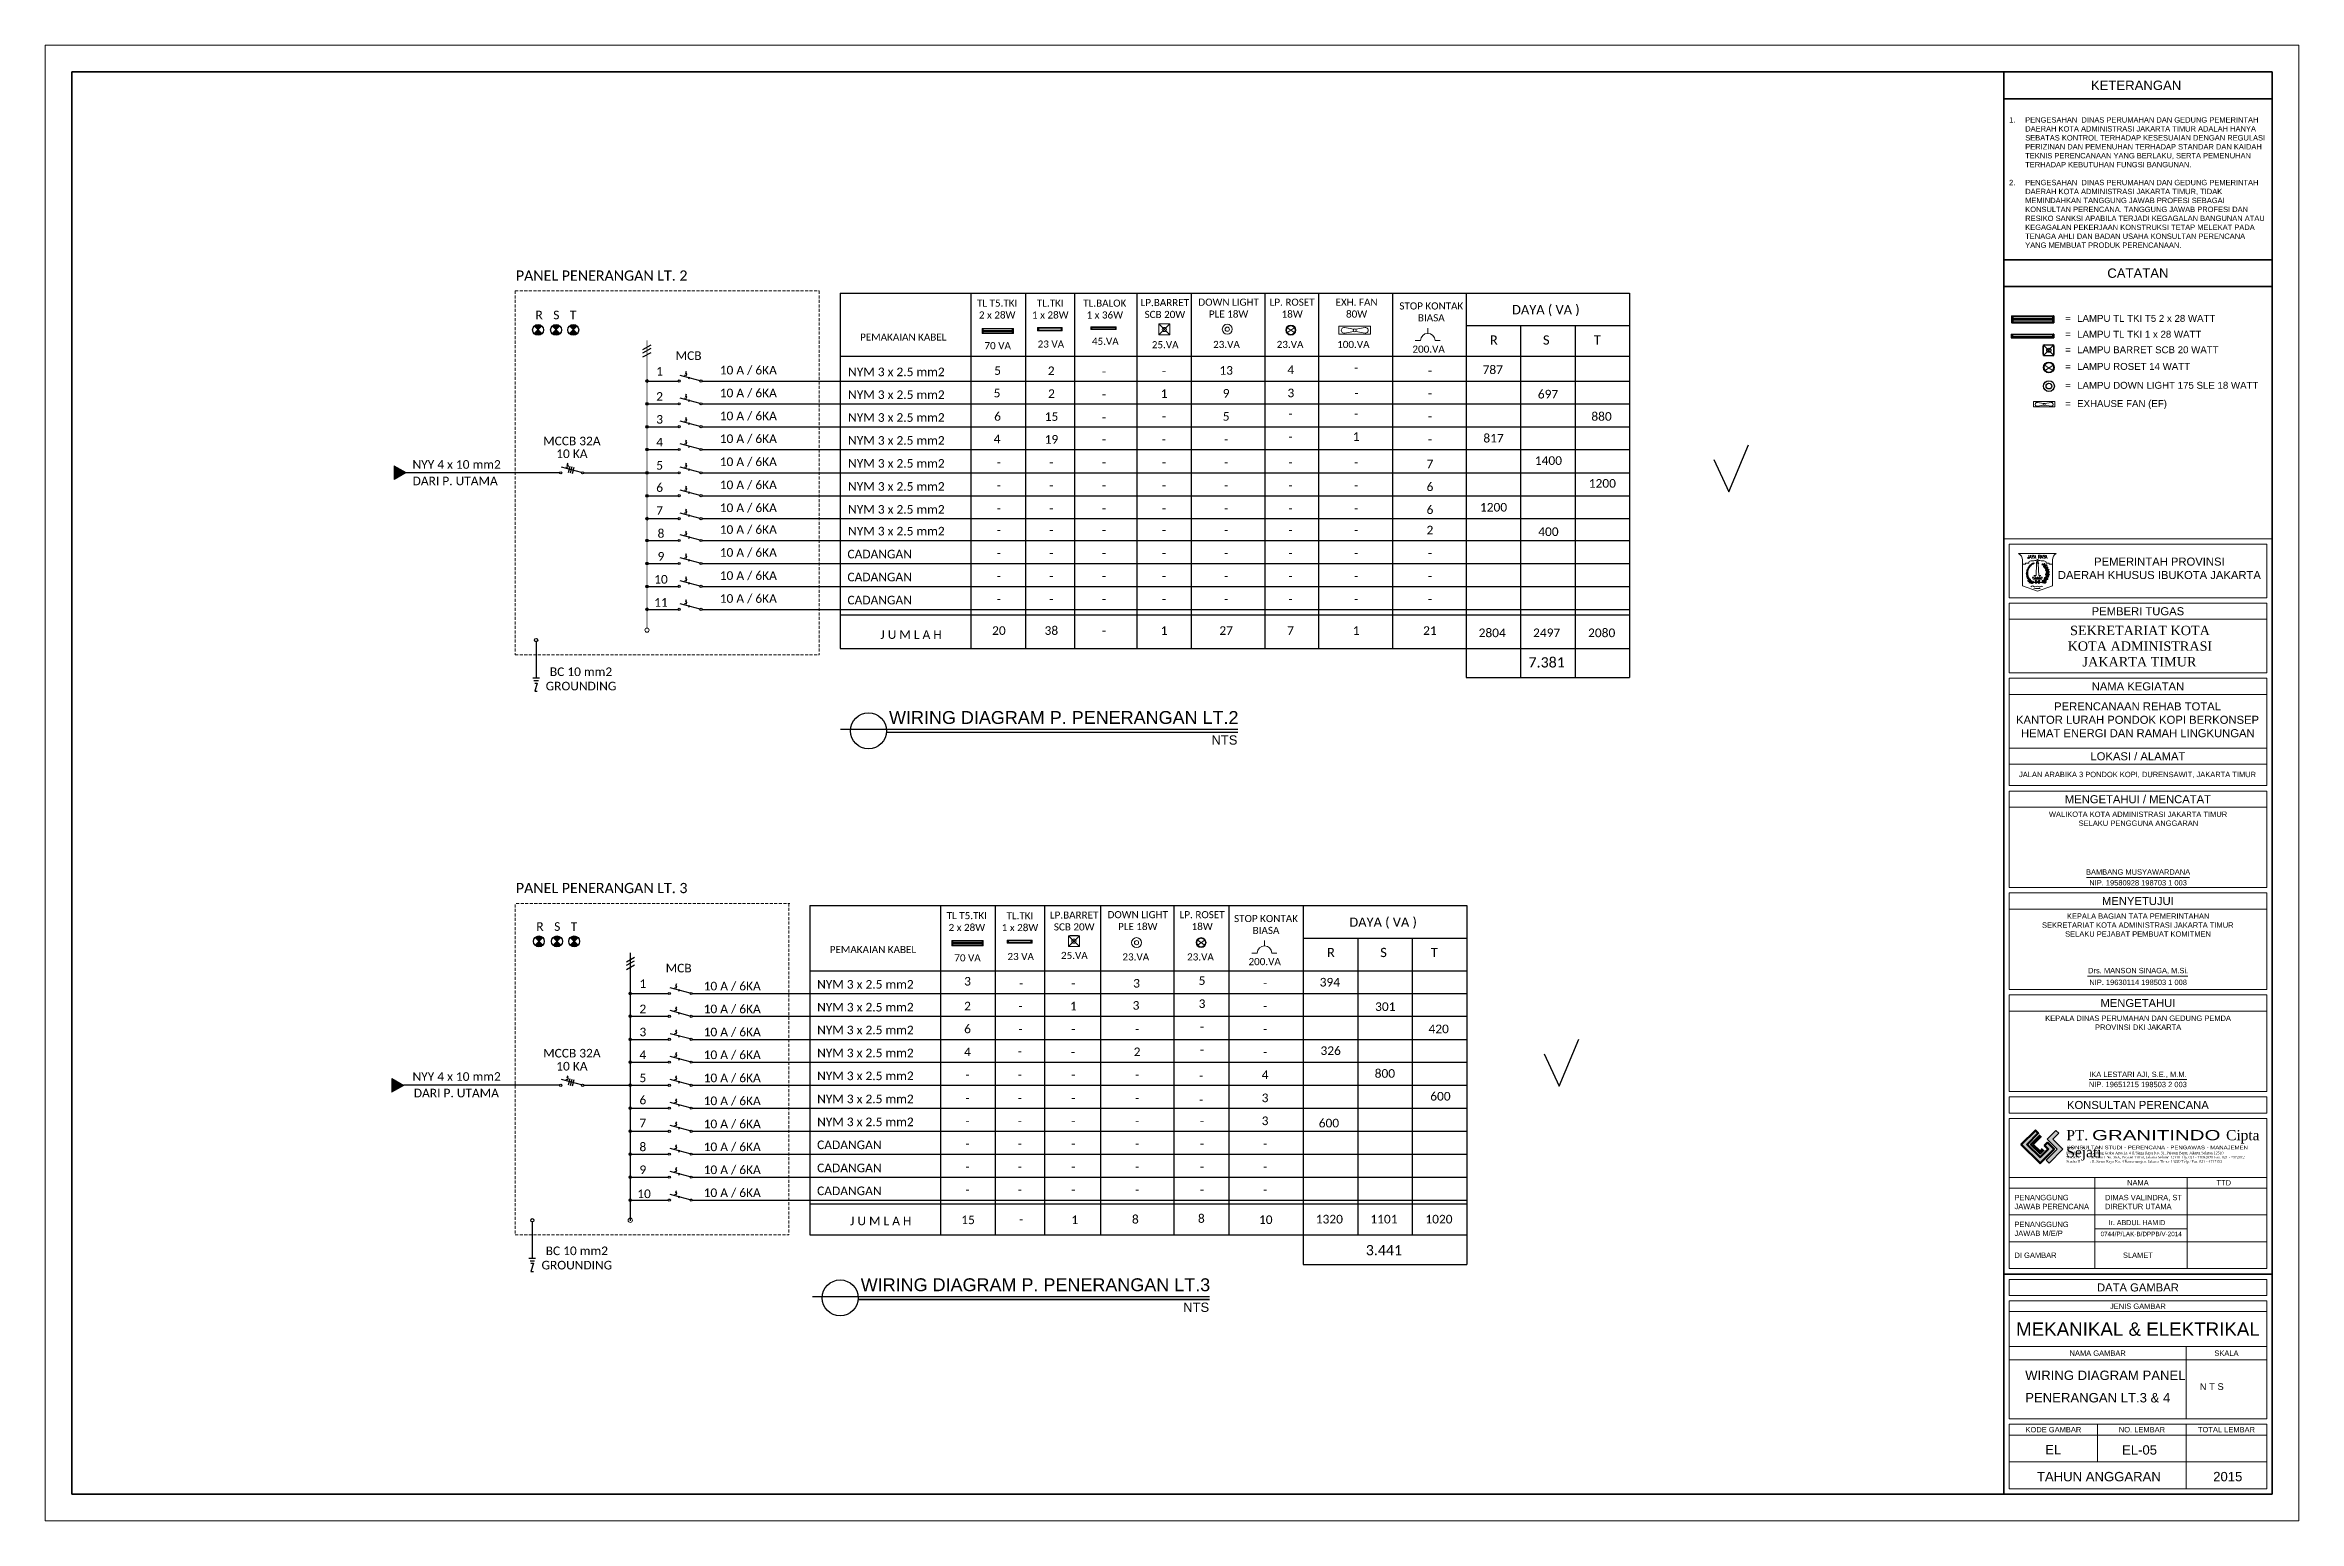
# Model space of a CAD drawing. Header units: millimetres. Extents: x -17012 to 53751, y -5570 to 5430.
# Drawn here: x 975 to 17775, y -5570 to 5430 of the extents above; entities that cross this region are included whole.
import ezdxf
from ezdxf.enums import TextEntityAlignment as Align

# ---------------------------------------------------------------- set-up
doc = ezdxf.new("R2010")
doc.units = ezdxf.units.MM
doc.linetypes.add('DASHED2', pattern=[0.375, 0.25, -0.125])
for name, color, linetype in [('A6', 8, 'Continuous'), ('D1', 1, 'Continuous'), ('D2', 1, 'Continuous'), ('HCH', 8, 'Continuous'), ('HT', 8, 'Continuous'), ('potongan', 210, 'Continuous')]:
    doc.layers.add(name, color=color, linetype=linetype)
for name, color, linetype, lineweight in [('ars', 11, 'Continuous', 5), ('dinding', 5, 'Continuous', 15), ('GRS KOP', 1, 'Continuous', 35), ('HACH', 252, 'Continuous', 0), ('kop', 7, 'Continuous', 20), ('lan', 7, 'Continuous', 15), ('logo', 7, 'Continuous', 50), ('Notasi', 2, 'Continuous', 20)]:
    doc.layers.add(name, color=color, linetype=linetype, lineweight=lineweight)
doc.styles.add('BARU', font='complex.shx')
doc.styles.add('ST DIMENSI', font='calibri.ttf')
doc.styles.get("Standard").update_dxf_attribs({"font": 'arial.ttf'})
doc.styles.add('style2', font='verdana.ttf')

msp = doc.modelspace()

# ---------------------------------------------------------------- texts
at = {"color": 0, "style": 'style2'}
for s, insert, char_height, width, attachment_point in [('{\\fArial|b0|i0|c0|p34;WIRING DIAGRAM P. PENERANGAN LT.2}', (7266, 466), 95.89, 2938.19, 1), ('{\\fArial|b0|i0|c0|p34;NTS}', (9863, 285), 69.24, 767.88, 3), ('{\\fArial|b0|i0|c0|p34;WIRING DIAGRAM P. PENERANGAN LT.3}', (7055, -3762), 95.89, 2938.19, 1), ('{\\fArial|b0|i0|c0|p34;NTS}', (9652, -3943), 69.24, 767.88, 3)]:
    msp.add_mtext(s, dxfattribs=dict(at, insert=insert, char_height=char_height, width=width, attachment_point=attachment_point))
at = {"layer": 'HCH', "color": 3}
for s, height, p in [('=', 51.6, (16033, 3367)), ('LAMPU TL TKI T5 2 x 28 WATT', 51.65, (16122, 3367)), ('=', 51.6, (16033, 3249)), ('LAMPU TL TKI 1 x 28 WATT', 51.65, (16122, 3249)), ('=', 51.6, (16033, 3133)), ('=', 51.6, (16033, 3009)), ('LAMPU BARRET SCB 20 WATT', 51.65, (16122, 3133)), ('LAMPU ROSET 14 WATT', 51.65, (16122, 3009)), ('=', 51.6, (16033, 2868)), ('LAMPU DOWN LIGHT 175 SLE 18 WATT', 51.65, (16122, 2868)), ('=', 51.6, (16033, 2732)), ('EXHAUSE FAN (EF)', 51.65, (16122, 2732))]:
    msp.add_text(s, height=height, dxfattribs=at).set_placement(p)
at = {"layer": 'Notasi', "color": 1, "width": 1934.32, "attachment_point": 2, "style": 'ST DIMENSI'}
for s, insert, char_height in [('PANEL PENERANGAN LT. 2', (5124, 3750), 76.31), ('7.381', (12168, 867), 76.3), ('PANEL PENERANGAN LT. 3', (5124, -815), 76.31), ('3.441', (10955, -3514), 76.3)]:
    msp.add_mtext(s, dxfattribs=dict(at, insert=insert, char_height=char_height))
at = {"layer": 'Notasi', "attachment_point": 2, "style": 'ST DIMENSI'}
for s, insert, char_height, width in [('TL T5.TKI\\P2 x 28W', (8072, 3533), 53, 330.44), ('TL.TKI\\P1 x 28W', (8468, 3533), 53, 340.29), ('TL.BALOK\\P1 x 36W', (8874, 3533), 53, 318.2), ('LP.BARRET SCB 20W', (9322, 3537), 52.99, 394.5), ('DOWN LIGHT PLE 18W', (9797, 3540), 52.99, 550.17), ('LP. ROSET\\P18W', (10271, 3540), 53, 550.17), ('EXH. FAN\\P80W', (10751, 3540), 53, 550.17), ('R', (4658, 3450), 64.1, 1015.42), ('S', (4786, 3450), 64.1, 1015.42), ('T', (4911, 3450), 64.1, 1015.42), ('STOP KONTAK BIASA', (11308, 3512), 52.99, 538.23), ('DAYA ( VA ) ', (12162, 3492), 68.89, 571.52), ('PEMAKAIAN KABEL', (7372, 3280), 52.99, 648.4), ('70 VA', (8076, 3216), 53, 258.86), (' 23 VA', (8463, 3228), 53, 280.27), (' \\P45.VA', (8878, 3337), 53, 219.23), (' 25.VA', (9315, 3223), 53, 219.23), (' 23.VA', (9772, 3225), 53, 219.23), (' 23.VA', (10246, 3225), 53, 219.23), ('100.VA', (10727, 3225), 53, 219.23), ('R', (11774, 3266), 68.9, 285), ('S', (12165, 3266), 68.9, 285), ('T', (12545, 3266), 68.9, 285), ('1', (5556, 3031), 64.1, 1015.42), ('MCB', (5772, 3147), 64.1, 1015.42), ('10 A / 6KA', (6217, 3039), 64.1, 1109.16), ('NYM 3 x 2.5 mm2', (7321, 3026), 64.1, 1015.42), ('5', (8075, 3036), 64.1, 1015.42), ('2', (8475, 3034), 64.1, 1015.42), ('13', (9779, 3037), 64.1, 1015.42), ('4', (10261, 3042), 64.1, 1015.42), ('-', (10748, 3058), 64.1, 1015.42), ('200.VA', (11288, 3190), 53, 219.23), ('787', (11766, 3042), 64.1, 1015.42), ('10 A / 6KA', (6217, 2869), 64.1, 1109.16), ('NYM 3 x 2.5 mm2', (7321, 2856), 64.1, 1015.42), ('5', (8071, 2868), 64.1, 1015.42), ('2', (8477, 2864), 64.1, 1015.42), ('-', (8868, 3029), 64.1, 1015.42), ('1', (9316, 2864), 64.1, 1015.42), ('-', (9316, 3034), 64.1, 1015.42), ('9', (9779, 2866), 64.1, 1015.42), ('3', (10261, 2869), 64.1, 1015.42), ('-', (11298, 3036), 64.1, 1015.42), ('697', (12178, 2860), 64.1, 1015.42), ('2', (5556, 2843), 64.1, 1015.42), ('10 A / 6KA', (6217, 2698), 64.1, 1109.16), ('6', (8075, 2694), 64.1, 1015.42), ('15', (8477, 2693), 64.1, 1015.42), ('-', (8868, 2858), 64.1, 1015.42), ('5', (9779, 2694), 64.1, 1015.42), ('-', (10750, 2869), 64.1, 1015.42), ('-', (11298, 2866), 64.1, 1015.42), ('880', (12577, 2694), 64.1, 1015.42), ('3', (5556, 2672), 64.1, 1015.42), ('10 A / 6KA', (6217, 2528), 64.1, 1109.16), ('NYM 3 x 2.5 mm2', (7321, 2686), 64.1, 1015.42), ('4', (8071, 2526), 64.1, 1015.42), ('19', (8477, 2523), 64.1, 1015.42), ('-', (8868, 2687), 64.1, 1015.42), ('-', (9316, 2694), 64.1, 1015.42), ('-', (10259, 2715), 64.1, 1015.42), ('1', (10748, 2544), 64.1, 1015.42), ('-', (10748, 2715), 64.1, 1015.42), ('-', (11298, 2694), 64.1, 1015.42), ('817', (11772, 2532), 64.1, 1015.42), ('MCCB 32A', (4902, 2511), 64.1, 1015.42), ('10 KA', (4902, 2416), 64.1, 1015.42), ('4', (5556, 2502), 64.1, 1015.42), ('10 A / 6KA', (6217, 2356), 64.1, 1109.16), ('NYM 3 x 2.5 mm2', (7321, 2515), 64.1, 1015.42), ('-', (8868, 2524), 64.1, 1015.42), ('-', (9314, 2523), 64.1, 1015.42), ('-', (9779, 2523), 64.1, 1015.42), ('-', (10259, 2544), 64.1, 1015.42), ('-', (11298, 2523), 64.1, 1015.42), ('1400', (12181, 2365), 64.1, 1015.42), ('NYY 4 x 10 mm2', (4043, 2336), 64.1, 1106.44), ('DARI P. UTAMA', (4032, 2213), 64.1, 1283.23), ('5', (5556, 2329), 64.1, 1015.42), ('10 A / 6KA', (6217, 2184), 64.1, 1109.16), ('NYM 3 x 2.5 mm2', (7321, 2344), 64.1, 1015.42), ('-', (8085, 2352), 64.1, 1015.42), ('-', (8476, 2352), 64.1, 1015.42), ('-', (8868, 2352), 64.1, 1015.42), ('-', (9316, 2352), 64.1, 1015.42), ('-', (9779, 2352), 64.1, 1015.42), ('-', (10259, 2352), 64.1, 1015.42), ('-', (10748, 2352), 64.1, 1015.42), ('7', (11298, 2340), 64.1, 1015.42), ('1200', (12583, 2195), 64.1, 1015.42), ('6', (5556, 2164), 64.1, 1015.42), ('10 A / 6KA', (6217, 2013), 64.1, 1109.16), ('NYM 3 x 2.5 mm2', (7321, 2172), 64.1, 1015.42), ('-', (8085, 2181), 64.1, 1015.42), ('-', (8476, 2181), 64.1, 1015.42), ('-', (8868, 2181), 64.1, 1015.42), ('-', (9316, 2181), 64.1, 1015.42), ('-', (9779, 2181), 64.1, 1015.42), ('-', (10259, 2181), 64.1, 1015.42), ('-', (10748, 2181), 64.1, 1015.42), ('6', (11298, 2170), 64.1, 1015.42), ('1200', (11772, 2017), 64.1, 1015.42), ('7', (5556, 1993), 64.1, 1015.42), ('10 A / 6KA', (6217, 1851), 64.1, 1109.16), ('NYM 3 x 2.5 mm2', (7321, 2001), 64.1, 1015.42), ('-', (8085, 2009), 64.1, 1015.42), ('-', (8476, 2009), 64.1, 1015.42), ('-', (8868, 2009), 64.1, 1015.42), ('-', (9316, 2009), 64.1, 1015.42), ('-', (9779, 2009), 64.1, 1015.42), ('-', (10259, 2009), 64.1, 1015.42), ('-', (10748, 2009), 64.1, 1015.42), ('6', (11298, 1999), 64.1, 1015.42), ('8', (5566, 1822), 64.1, 1015.42), ('10 A / 6KA', (6217, 1680), 64.1, 1109.16), ('NYM 3 x 2.5 mm2', (7321, 1839), 64.1, 1015.42), ('-', (8085, 1847), 64.1, 1015.42), ('-', (8476, 1847), 64.1, 1015.42), ('-', (8868, 1847), 64.1, 1015.42), ('-', (9316, 1847), 64.1, 1015.42), ('-', (9779, 1847), 64.1, 1015.42), ('-', (10259, 1847), 64.1, 1015.42), ('-', (10748, 1847), 64.1, 1015.42), ('2', (11298, 1847), 64.1, 1015.42), ('400', (12181, 1835), 64.1, 1015.42), ('9', (5566, 1651), 64.1, 1015.42), ('10 A / 6KA', (6217, 1508), 64.1, 1109.16), ('CADANGAN', (7196, 1668), 64.1, 1015.42), ('-', (8085, 1676), 64.1, 1015.42), ('-', (8476, 1676), 64.1, 1015.42), ('-', (8868, 1676), 64.1, 1015.42), ('-', (9316, 1676), 64.1, 1015.42), ('-', (9779, 1676), 64.1, 1015.42), ('-', (10259, 1676), 64.1, 1015.42), ('-', (10748, 1676), 64.1, 1015.42), ('-', (11298, 1676), 64.1, 1015.42), ('10', (5566, 1480), 64.1, 1015.42), ('CADANGAN', (7196, 1497), 64.1, 1015.42), ('-', (8085, 1505), 64.1, 1015.42), ('-', (8476, 1505), 64.1, 1015.42), ('-', (8868, 1505), 64.1, 1015.42), ('-', (9316, 1505), 64.1, 1015.42), ('-', (9779, 1505), 64.1, 1015.42), ('-', (10259, 1505), 64.1, 1015.42), ('-', (10748, 1505), 64.1, 1015.42), ('-', (11298, 1505), 64.1, 1015.42), ('11', (5566, 1308), 64.1, 1015.42), ('10 A / 6KA', (6217, 1337), 64.1, 1109.16), ('CADANGAN', (7196, 1325), 64.1, 1015.42), ('-', (8085, 1333), 64.1, 1015.42), ('-', (8476, 1333), 64.1, 1015.42), ('-', (8868, 1333), 64.1, 1015.42), ('-', (9316, 1333), 64.1, 1015.42), ('-', (9779, 1333), 64.1, 1015.42), ('-', (10259, 1333), 64.1, 1015.42), ('-', (10748, 1333), 64.1, 1015.42), ('-', (11298, 1333), 64.1, 1015.42), ('J U M L A H ', (7430, 1068), 64.1, 1015.42), ('20', (8085, 1098), 64.1, 1015.42), ('38', (8476, 1098), 64.1, 1015.42), ('-', (8868, 1098), 64.1, 1015.42), ('1', (9316, 1098), 64.1, 1015.42), ('27', (9779, 1098), 64.1, 1015.42), ('7', (10259, 1098), 64.1, 1015.42), ('1', (10748, 1098), 64.1, 1015.42), ('21', (11298, 1098), 64.1, 1015.42), ('2804', (11762, 1081), 64.1, 1015.42), ('2497', (12168, 1081), 64.1, 1015.42), ('2080', (12578, 1081), 64.1, 1015.42), ('BC 10 mm2 \\PGROUNDING', (4970, 791), 64.1, 1015.42), ('R', (4664, -1108), 64.1, 1015.42), ('S', (4793, -1108), 64.1, 1015.42), ('T', (4918, -1108), 64.1, 1015.42), ('TL T5.TKI\\P2 x 28W', (7846, -1032), 53, 330.44), ('TL.TKI\\P1 x 28W', (8242, -1033), 53, 340.29), ('LP.BARRET SCB 20W', (8646, -1028), 52.99, 394.5), ('DOWN LIGHT PLE 18W', (9120, -1025), 52.99, 550.17), ('LP. ROSET\\P18W', (9600, -1025), 53, 596.83), ('STOP KONTAK BIASA', (10076, -1054), 52.99, 552.91), ('DAYA ( VA ) ', (10949, -1073), 68.89, 571.52), ('PEMAKAIAN KABEL', (7146, -1285), 52.99, 648.4), (' 23 VA', (8238, -1337), 53, 280.27), (' 25.VA', (8638, -1329), 53, 219.23), (' 23.VA', (9096, -1340), 53, 219.23), (' 23.VA', (9578, -1340), 53, 219.23), ('R', (10560, -1299), 68.9, 285), ('S', (10952, -1299), 68.9, 285), ('T', (11331, -1299), 68.9, 285), ('MCB', (5698, -1418), 64.1, 1015.42), ('70 VA', (7851, -1347), 53, 258.86), ('5', (9599, -1511), 64.1, 1015.42), ('200.VA', (10066, -1375), 53, 219.23), ('1', (5431, -1534), 64.1, 1015.42), ('10 A / 6KA', (6097, -1552), 64.1, 1109.16), ('NYM 3 x 2.5 mm2', (7090, -1539), 64.1, 1015.42), ('3', (7851, -1516), 64.1, 1015.42), ('-', (8251, -1531), 64.1, 1015.42), ('-', (8640, -1531), 64.1, 1015.42), ('3', (9111, -1531), 64.1, 1015.42), ('-', (10069, -1530), 64.1, 1015.42), ('394', (10552, -1523), 64.1, 1015.42), ('2', (5431, -1722), 64.1, 1015.42), ('10 A / 6KA', (6097, -1722), 64.1, 1109.16), ('NYM 3 x 2.5 mm2', (7090, -1709), 64.1, 1015.42), ('2', (7851, -1701), 64.1, 1015.42), ('-', (8246, -1701), 64.1, 1015.42), ('1', (8640, -1701), 64.1, 1015.42), ('3', (9107, -1696), 64.1, 1015.42), ('3', (9599, -1683), 64.1, 1015.42), ('-', (10069, -1700), 64.1, 1015.42), ('301', (10965, -1705), 64.1, 1015.42), ('3', (5431, -1894), 64.1, 1015.42), ('10 A / 6KA', (6097, -1894), 64.1, 1109.16), ('NYM 3 x 2.5 mm2', (7090, -1879), 64.1, 1015.42), ('6', (7851, -1871), 64.1, 1015.42), ('-', (8246, -1871), 64.1, 1015.42), ('-', (8640, -1871), 64.1, 1015.42), ('-', (9115, -1871), 64.1, 1015.42), ('-', (9599, -1854), 64.1, 1015.42), ('-', (10069, -1871), 64.1, 1015.42), ('420', (11363, -1871), 64.1, 1015.42), ('MCCB 32A', (4902, -2052), 64.1, 1015.42), ('10 KA', (4902, -2149), 64.1, 1015.42), ('4', (5431, -2064), 64.1, 1015.42), ('10 A / 6KA', (6097, -2064), 64.1, 1109.16), ('NYM 3 x 2.5 mm2', (7090, -2050), 64.1, 1015.42), ('4', (7851, -2042), 64.1, 1015.42), ('-', (8241, -2039), 64.1, 1015.42), ('-', (8637, -2042), 64.1, 1015.42), ('2', (9115, -2042), 64.1, 1015.42), ('-', (9599, -2025), 64.1, 1015.42), ('-', (10069, -2042), 64.1, 1015.42), ('326', (10558, -2033), 64.1, 1015.42), ('NYY 4 x 10 mm2', (4043, -2226), 64.1, 1106.44), ('DARI P. UTAMA', (4041, -2349), 64.1, 1283.23), ('5', (5431, -2236), 64.1, 1015.42), ('10 A / 6KA', (6097, -2236), 64.1, 1109.16), ('NYM 3 x 2.5 mm2', (7090, -2221), 64.1, 1015.42), ('-', (7851, -2213), 64.1, 1015.42), ('-', (8241, -2213), 64.1, 1015.42), ('-', (8640, -2213), 64.1, 1015.42), ('-', (9115, -2213), 64.1, 1015.42), ('-', (9592, -2220), 64.1, 1015.42), ('4', (10069, -2213), 64.1, 1015.42), ('800', (10962, -2203), 64.1, 1015.42), ('6', (5431, -2401), 64.1, 1015.42), ('10 A / 6KA', (6097, -2407), 64.1, 1109.16), ('NYM 3 x 2.5 mm2', (7090, -2393), 64.1, 1015.42), ('-', (7851, -2385), 64.1, 1015.42), ('-', (8241, -2385), 64.1, 1015.42), ('-', (8640, -2385), 64.1, 1015.42), ('-', (9115, -2385), 64.1, 1015.42), ('-', (9593, -2398), 64.1, 1015.42), ('3', (10069, -2385), 64.1, 1015.42), ('600', (11376, -2373), 64.1, 1015.42), ('7', (5431, -2572), 64.1, 1015.42), ('10 A / 6KA', (6097, -2579), 64.1, 1109.16), ('NYM 3 x 2.5 mm2', (7090, -2564), 64.1, 1015.42), ('-', (7851, -2556), 64.1, 1015.42), ('-', (7851, -2556), 64.1, 1015.42), ('-', (8241, -2556), 64.1, 1015.42), ('-', (8640, -2556), 64.1, 1015.42), ('-', (9115, -2556), 64.1, 1015.42), ('-', (9599, -2556), 64.1, 1015.42), ('3', (10069, -2556), 64.1, 1015.42), ('600', (10545, -2573), 64.1, 1015.42), ('8', (5431, -2750), 64.1, 1015.42), ('10 A / 6KA', (6097, -2750), 64.1, 1109.16), ('CADANGAN', (6970, -2735), 64.1, 1015.42), ('-', (7851, -2727), 64.1, 1015.42), ('-', (8241, -2727), 64.1, 1015.42), ('-', (8640, -2727), 64.1, 1015.42), ('-', (9115, -2727), 64.1, 1015.42), ('-', (9599, -2727), 64.1, 1015.42), ('-', (10069, -2727), 64.1, 1015.42), ('9', (5431, -2921), 64.1, 1015.42), ('10 A / 6KA', (6097, -2921), 64.1, 1109.16), ('CADANGAN', (6970, -2907), 64.1, 1015.42), ('-', (7851, -2898), 64.1, 1015.42), ('-', (8241, -2898), 64.1, 1015.42), ('-', (8640, -2898), 64.1, 1015.42), ('-', (9115, -2898), 64.1, 1015.42), ('-', (9599, -2898), 64.1, 1015.42), ('-', (10069, -2898), 64.1, 1015.42), ('10', (5440, -3100), 64.1, 1015.42), ('10 A / 6KA', (6097, -3092), 64.1, 1109.16), ('CADANGAN', (6970, -3078), 64.1, 1015.42), ('-', (7851, -3070), 64.1, 1015.42), ('-', (8241, -3070), 64.1, 1015.42), ('-', (8640, -3070), 64.1, 1015.42), ('-', (9115, -3070), 64.1, 1015.42), ('-', (9599, -3070), 64.1, 1015.42), ('-', (10069, -3070), 64.1, 1015.42), ('J U M L A H ', (7204, -3302), 64.1, 1015.42), ('15', (7855, -3294), 64.1, 1015.42), ('-', (8251, -3290), 64.1, 1015.42), ('1', (8650, -3294), 64.1, 1015.42), ('8', (9102, -3290), 64.1, 1015.42), ('8', (9594, -3284), 64.1, 1015.42), ('10', (10074, -3293), 64.1, 1015.42), ('1320', (10548, -3289), 64.1, 1015.42), ('1101', (10955, -3289), 64.1, 1015.42), ('1020', (11365, -3289), 64.1, 1015.42), ('BC 10 mm2 \\PGROUNDING', (4939, -3525), 64.1, 1015.42)]:
    msp.add_mtext(s, dxfattribs=dict(at, insert=insert, char_height=char_height, width=width))

# ---------------------------------------------------------------- blocks, each defined once
blk = doc.blocks.new('TBN5R')
at = {"layer": 'dinding', "color": 1, "ltscale": 150}
for p, q in [((913908.9, 349718.4), (913904.4, 349745.8)), ((913915.9, 349718.4), (913920.4, 349745.8)), ((913908.9, 349713), (913904.4, 349685.6)), ((913915.9, 349713), (913920.4, 349685.6))]:
    blk.add_line(p, q, dxfattribs=at)
blk.add_lwpolyline([(913901.2, 349762.3), (913924.8, 349762.3), (913924.8, 349669.1), (913901.2, 349669.1)], close=True, dxfattribs=at)
blk.add_circle((913912.4, 349715.7), 4.41, dxfattribs=at)
for centre, start, end in [((913912.4, 349747.3), 349.15972, 190.84028), ((913912.4, 349684.1), 169.15972, 10.84028)]:
    blk.add_arc(centre, 8.12, start, end, dxfattribs=at)
blk = doc.blocks.new('tlhh')
at = {"layer": 'HCH', "color": 2}
for p, q in [((910691, 351563), (910695, 351563)), ((910691, 351563), (910691, 351534)), ((910691, 351534), (910695, 351534)), ((910691, 351534), (910691, 351505)), ((910695, 351534), (910691, 351534)), ((910695, 351563), (911036, 351563)), ((910695, 351563), (910695, 351534)), ((910699, 351553), (910695, 351553)), ((910699, 351552), (910695, 351552)), ((910699, 351546), (910695, 351546)), ((910699, 351545), (910695, 351545)), ((910695, 351534), (911036, 351534)), ((910695, 351534), (910695, 351505)), ((910695, 351534), (911036, 351534)), ((910699, 351524), (910695, 351524)), ((910699, 351523), (910695, 351523)), ((910699, 351517), (910695, 351517)), ((910699, 351516), (910695, 351516)), ((910699, 351554), (910699, 351543)), ((910699, 351526), (910699, 351515)), ((911029, 351557), (910702, 351557)), ((910702, 351557), (910702, 351541)), ((911029, 351541), (910702, 351541)), ((911029, 351528), (910702, 351528)), ((910702, 351528), (910702, 351512)), ((911029, 351512), (910702, 351512)), ((911029, 351557), (911029, 351541)), ((911029, 351528), (911029, 351512)), ((911032, 351554), (911032, 351543)), ((911032, 351553), (911036, 351553)), ((911032, 351552), (911036, 351552)), ((911032, 351546), (911036, 351546)), ((911032, 351545), (911036, 351545)), ((911032, 351526), (911032, 351515)), ((911032, 351524), (911036, 351524)), ((911032, 351523), (911036, 351523)), ((911032, 351517), (911036, 351517)), ((911032, 351516), (911036, 351516)), ((911036, 351563), (911036, 351534)), ((911040, 351563), (911036, 351563)), ((911036, 351534), (911036, 351505)), ((911040, 351534), (911036, 351534)), ((911036, 351534), (911040, 351534)), ((911040, 351563), (911040, 351534)), ((911040, 351534), (911040, 351505)), ((910695, 351505), (910691, 351505)), ((910695, 351505), (911036, 351505)), ((911036, 351505), (911040, 351505))]:
    blk.add_line(p, q, dxfattribs=at)
for centre, start, end in [((910702, 351554), 90, 180), ((910702, 351543), 180, 270), ((910702, 351526), 90, 180), ((910702, 351515), 180, 270), ((911029, 351554), 0, 90), ((911029, 351543), 270, 0), ((911029, 351526), 0, 90), ((911029, 351515), 270, 0)]:
    blk.add_arc(centre, 2.36, start, end, dxfattribs=at)
blk = doc.blocks.new('mmj4')
at = {"layer": 'HCH', "color": 3}
for p, q in [((911156, 351563), (911160, 351563)), ((911156, 351563), (911156, 351534)), ((911156, 351534), (911160, 351534)), ((911160, 351534), (911156, 351534)), ((911160, 351563), (911500, 351563)), ((911160, 351563), (911160, 351534)), ((911164, 351553), (911160, 351553)), ((911164, 351552), (911160, 351552)), ((911164, 351546), (911160, 351546)), ((911164, 351545), (911160, 351545)), ((911160, 351534), (911500, 351534)), ((911160, 351534), (911500, 351534)), ((911164, 351554), (911164, 351543)), ((911494, 351557), (911166, 351557)), ((911166, 351557), (911166, 351541)), ((911494, 351541), (911166, 351541)), ((911493, 351557), (911493, 351541)), ((911496, 351554), (911496, 351543)), ((911496, 351553), (911500, 351553)), ((911496, 351552), (911500, 351552)), ((911496, 351546), (911500, 351546)), ((911496, 351545), (911500, 351545)), ((911500, 351563), (911500, 351534)), ((911504, 351563), (911500, 351563)), ((911504, 351534), (911500, 351534)), ((911500, 351534), (911504, 351534)), ((911504, 351563), (911504, 351534))]:
    blk.add_line(p, q, dxfattribs=at)
for centre, start, end in [((911166, 351554), 90, 180), ((911166, 351543), 180, 270), ((911494, 351554), 0, 90), ((911494, 351543), 270, 0)]:
    blk.add_arc(centre, 2.36, start, end, dxfattribs=at)
blk = doc.blocks.new('EDE 1E')
at = {"layer": 'HACH'}
for p, q in [((2603736, 335663), (2602871, 334799)), ((2602893, 335642), (2603714, 334820))]:
    blk.add_line(p, q, dxfattribs=at)
at = {"layer": 'HCH'}
for p, q in [((2602858, 334903), (2602858, 335558)), ((2602871, 335663), (2603736, 335663)), ((2602871, 334799), (2602871, 335663)), ((2602871, 334799), (2603736, 334799)), ((2602976, 335676), (2603631, 335676)), ((2602976, 334786), (2603631, 334786)), ((2603736, 334799), (2603736, 335663)), ((2603749, 334903), (2603749, 335558))]:
    blk.add_line(p, q, dxfattribs=at)
blk.add_circle((2603320, 335223), 169, dxfattribs=at)
for centre, start, end in [((2602976, 335558), 90, 180), ((2602976, 334903), 180, 270), ((2603631, 335558), 0, 90), ((2603631, 334903), 270, 0)]:
    blk.add_arc(centre, 118, start, end, dxfattribs=at)
blk = doc.blocks.new('E1C1')
at = {"layer": 'HACH'}
for p, q in [((2608244, 335411), (2609001, 334945)), ((2609036, 335411), (2608279, 334945))]:
    blk.add_line(p, q, dxfattribs=at)
blk.add_circle((2608640, 335206), 387, dxfattribs=at)
at = {"layer": 'HCH'}
blk.add_circle((2608640, 335206), 445, dxfattribs=at)
blk = doc.blocks.new('thr3')
at = {"layer": 'HCH'}
for radius in [44.5, 23.2]:
    blk.add_circle((912893, 351514), radius, dxfattribs=at)
blk = doc.blocks.new('logo granitindo baru')
at = {"layer": 'logo'}
for points in [[(1.03, 1.463), (0.916, 1.574), (0.366, 1.024), (1.1, 0.289), (1.652, 0.843), (1.392, 1.098), (1.281, 0.987), (1.423, 0.84), (1.102, 0.519), (0.594, 1.025)], [(1.721, 1.576), (1.381, 1.236), (1.771, 0.842), (1.341, 0.407), (1.454, 0.294), (2.001, 0.844), (1.609, 1.237), (1.835, 1.464)]]:
    blk.add_hatch(color=8, dxfattribs=at).paths.add_polyline_path(points)
at = {"layer": 'Defpoints'}
blk.add_point((9.7, 0), dxfattribs=at)
at = {"layer": 'logo'}
blk.add_lwpolyline([(1.03, 1.463), (0.916, 1.574), (0.366, 1.024), (1.1, 0.289), (1.652, 0.843), (1.392, 1.098), (1.281, 0.987), (1.423, 0.84), (1.102, 0.519), (0.594, 1.025), (1.03, 1.463), (0.916, 1.574)], dxfattribs=at)
at = {"layer": 'logo', "lineweight": 13}
for points in [[(1.089, 1.403), (0.713, 1.026), (1.101, 0.638), (1.258, 0.794)], [(1.112, 1.38), (0.759, 1.026), (1.101, 0.683), (1.235, 0.817)], [(1.134, 1.357), (0.803, 1.026), (1.101, 0.728), (1.213, 0.839)], [(1.157, 1.334), (0.85, 1.026), (1.101, 0.775), (1.189, 0.863)]]:
    blk.add_lwpolyline(points, dxfattribs=at)
at = {"layer": 'logo', "lineweight": 0}
blk.add_lwpolyline([(1.721, 1.576), (1.381, 1.236), (1.771, 0.842), (1.341, 0.407), (1.454, 0.294), (2.001, 0.844), (1.609, 1.237), (1.835, 1.464), (1.721, 1.576)], dxfattribs=at)
at = {"layer": 'logo', "insert": (2.134, 0.975), "char_height": 0.1, "attachment_point": 1}
blk.add_mtext_dynamic_manual_height_columns('{\\f@Arial Unicode MS|b0|i0|c0|p34;\\H1.4x;\\W1.2;KONSULTAN STUDI - PERENCANA - PENGAWAS - MANAJEMEN\\fTimes New Roman|b0|i0|c0|p18;\\P\\pt0.9;\\H0.71429x;\\W1;Domisili ^I: Gedung Graha Arsa Lt. 4 Jl.Siaga Raya No. 31, Pejaten Barat, Jakarta Selatan 12510\\PStudio I ^I: Jl. Batu I No. 36A, Pejaten Timur, Jakarta Selatan 12510 Tlp. 021 - 71082879 Fax. 021 - 7972072\\PStudio II          : Jl. Sawo Raya No. 4 Rawamangun, Jakarta Timur 13220 Telp / Fax. 021 - 4717152}', width=9.56937, gutter_width=0, heights=[1.67], dxfattribs=at)
at = {"layer": 'logo', "insert": (2.134, 1.589), "char_height": 0.4, "width": 7.66452, "attachment_point": 1}
blk.add_mtext('{\\fTimes New Roman|b0|i0|c0|p18;PT. \\fCityBlueprint|b0|i0|c2|p2;\\W1.5;GRANITINDO \\fTimes New Roman|b0|i0|c0|p18;\\W1;Cipta Sejati}', dxfattribs=at)
blk = doc.blocks.new('kop')
at = {"layer": 'ars'}
for p, q in [((74.521, 35.599), (74.496, 35.614)), ((74.534, 35.595), (74.538, 35.581)), ((74.578, 35.526), (74.553, 35.541)), ((74.578, 35.526), (74.581, 35.555)), ((74.6, 35.468), (74.612, 35.457)), ((74.614, 35.467), (74.614, 35.452)), ((74.634, 35.366), (74.615, 35.388)), ((74.631, 35.289), (74.635, 35.273)), ((74.634, 35.366), (74.643, 35.394)), ((74.642, 35.304), (74.637, 35.29)), ((74.472, 34.989), (74.502, 34.992)), ((74.537, 35.048), (74.537, 35.078)), ((74.552, 35.066), (74.578, 35.081)), ((74.621, 35.202), (74.607, 35.228)), ((74.621, 35.202), (74.64, 35.225))]:
    blk.add_line(p, q, dxfattribs=at)
for centre, radius, start, end in [((73.816, 35.253), 0.061, 2.2926, 66.75394), ((73.901, 35.312), 0.061, 182.2926, 246.75394), ((73.906, 35.362), 0.061, 172.39949, 236.86083), ((73.812, 35.319), 0.061, 352.39949, 56.86083), ((73.916, 35.414), 0.061, 164.61904, 229.08037), ((73.817, 35.384), 0.061, 344.61904, 49.08037), ((73.933, 35.316), 0.061, 120.67989, 185.14122), ((74.278, 35.315), 0.405, 114.0856, 237.63251), ((73.842, 35.364), 0.061, 300.67989, 5.14122), ((73.923, 35.456), 0.0488, 158.86486, 223.3262), ((73.936, 35.271), 0.061, 130.573, 195.03434), ((73.852, 35.424), 0.061, 292.89943, 357.36077), ((73.937, 35.365), 0.061, 112.89943, 177.36077), ((73.842, 35.44), 0.0488, 338.86486, 43.3262), ((73.837, 35.302), 0.061, 310.573, 15.03434), ((73.873, 35.469), 0.0488, 287.14526, 351.60659), ((73.935, 35.415), 0.0488, 107.14526, 171.60659), ((73.942, 35.493), 0.0488, 150.29963, 214.76097), ((73.859, 35.489), 0.0488, 330.29963, 34.76097), ((73.948, 35.451), 0.0488, 98.58003, 163.04136), ((73.894, 35.513), 0.0488, 278.58003, 343.04136), ((73.961, 35.528), 0.0488, 145.79893, 210.26027), ((73.879, 35.531), 0.0488, 325.79893, 30.26027), ((73.916, 35.552), 0.0488, 274.07933, 338.54067), ((73.965, 35.485), 0.0488, 94.07933, 158.54067), ((73.985, 35.56), 0.0488, 139.36791, 203.82924), ((73.904, 35.572), 0.0488, 319.36791, 23.82924), ((73.984, 35.517), 0.0488, 87.6483, 152.10964), ((73.943, 35.589), 0.0488, 267.6483, 332.10964), ((74.012, 35.589), 0.0488, 133.84164, 198.30297), ((73.932, 35.609), 0.0488, 313.84164, 18.30297), ((74.007, 35.547), 0.0488, 82.12203, 146.58337), ((73.973, 35.622), 0.0488, 262.12203, 326.58337), ((74.036, 35.612), 0.0439, 126.62395, 191.08528), ((73.967, 35.639), 0.0439, 306.62395, 11.08528), ((74.026, 35.575), 0.0439, 74.90434, 139.36568), ((74.005, 35.646), 0.0439, 254.90434, 319.36568), ((74, 35.656), 0.0352, 303.96096, 8.42229), ((74.054, 35.632), 0.0352, 123.96096, 188.42229), ((74.045, 35.603), 0.0352, 72.24135, 136.70269), ((74.03, 35.66), 0.0352, 252.24135, 316.70269), ((74.027, 35.676), 0.0352, 297.74061, 2.20194), ((74.078, 35.647), 0.0352, 117.74061, 182.20194), ((74.066, 35.619), 0.0352, 66.021, 130.48234), ((74.057, 35.677), 0.0352, 246.021, 310.48234), ((74.097, 35.661), 0.0281, 113.40069, 177.86202), ((74.058, 35.688), 0.0281, 293.40069, 357.86202), ((74.086, 35.64), 0.0281, 61.68108, 126.14242), ((74.082, 35.687), 0.0281, 241.68108, 306.14242), ((74.082, 35.701), 0.0281, 293.40069, 357.86202), ((74.121, 35.674), 0.0281, 113.40069, 177.86202), ((74.11, 35.653), 0.0281, 61.68108, 126.14242), ((74.106, 35.7), 0.0281, 241.68108, 306.14242), ((74.117, 35.713), 0.0281, 260.93685, 325.39819), ((74.136, 35.669), 0.0281, 80.93685, 145.39819), ((74.232, 35.315), 0.405, 302.36749, 44.48513), ((74.485, 35.674), 0.0613, 235.51536, 280.6207), ((74.445, 35.613), 0.0507, 1.42482, 71.62404), ((74.541, 35.601), 0.0613, 235.51536, 280.6207), ((74.589, 35.652), 0.0795, 151.18188, 225.99565), ((74.502, 35.54), 0.0507, 1.42482, 71.62404), ((74.526, 35.44), 0.0795, 20.9123, 95.72607), ((74.592, 35.547), 0.0795, 200.9123, 275.72607), ((74.464, 35.633), 0.0795, 331.18188, 45.99565), ((74.611, 35.596), 0.0507, 162.59462, 232.79384), ((74.623, 35.449), 0.0613, 217.22881, 262.33415), ((74.538, 35.6), 0.0613, 313.59796, 358.7033), ((74.663, 35.361), 0.0795, 171.16409, 245.97786), ((74.552, 35.301), 0.0795, 351.16409, 65.97786), ((74.566, 35.403), 0.0507, 343.13827, 53.33749), ((74.562, 35.252), 0.0507, 331.52956, 41.72878), ((74.684, 35.504), 0.0795, 133.19986, 208.01363), ((74.559, 35.525), 0.0795, 313.19986, 28.01363), ((74.682, 35.427), 0.0507, 150.06789, 220.26711), ((74.688, 35.241), 0.0507, 128.27812, 198.47734), ((74.721, 35.315), 0.0795, 113.30268, 188.11645), ((74.611, 35.377), 0.0795, 293.30268, 8.11645), ((74.611, 35.447), 0.0613, 301.07123, 346.17657), ((73.829, 35.191), 0.061, 12.66278, 77.12411), ((73.902, 35.264), 0.061, 192.66278, 257.12411), ((73.907, 35.225), 0.061, 200.21515, 264.67648), ((73.844, 35.143), 0.061, 20.21515, 84.67648), ((73.921, 35.183), 0.061, 206.16011, 270.62144), ((73.867, 35.095), 0.061, 26.16011, 90.62144), ((73.943, 35.23), 0.061, 140.94317, 205.40451), ((73.841, 35.243), 0.061, 320.94317, 25.40451), ((73.941, 35.145), 0.061, 208.50798, 272.96932), ((73.891, 35.055), 0.061, 28.50798, 92.96932), ((73.957, 35.19), 0.061, 140.94317, 205.40451), ((73.854, 35.203), 0.061, 320.94317, 25.40451), ((73.921, 35.015), 0.061, 40.03108, 104.49242), ((73.953, 35.113), 0.061, 220.03108, 284.49242), ((73.974, 35.153), 0.061, 146.90284, 211.36418), ((73.871, 35.155), 0.061, 326.90284, 31.36418), ((73.956, 34.978), 0.061, 49.20062, 113.66196), ((73.971, 35.08), 0.061, 229.20062, 293.66196), ((73.997, 35.115), 0.061, 146.69526, 211.1566), ((73.893, 35.117), 0.061, 326.69526, 31.1566), ((74.021, 35.084), 0.061, 144.86352, 209.32486), ((73.918, 35.089), 0.061, 324.86352, 29.32486), ((73.99, 34.949), 0.061, 44.42228, 108.88361), ((74.014, 35.049), 0.061, 224.42228, 288.88361), ((74.049, 35.054), 0.061, 144.49027, 208.9516), ((73.946, 35.059), 0.061, 324.49027, 28.9516), ((74.08, 35.031), 0.061, 156.18026, 220.64159), ((73.978, 35.016), 0.061, 336.18026, 40.64159), ((74.567, 35.052), 0.0795, 137.1076, 211.92137), ((74.441, 35.064), 0.0795, 317.1076, 31.92137), ((74.547, 34.969), 0.0507, 83.44322, 153.64244), ((74.537, 35.042), 0.0613, 234.44656, 279.55191), ((74.569, 34.993), 0.0612, 69.89618, 144.70994), ((74.541, 35.085), 0.0612, 249.89618, 324.70994), ((74.582, 35.119), 0.0613, 176.98724, 222.09259), ((74.509, 35.12), 0.0507, 302.89671, 13.09593), ((74.644, 35.186), 0.0795, 153.08913, 227.9029), ((74.627, 35.286), 0.0613, 205.62009, 250.72544), ((74.52, 35.163), 0.0795, 333.08913, 47.9029), ((74.629, 35.078), 0.0507, 106.58179, 176.78101), ((74.591, 35.141), 0.0613, 257.58513, 302.69047), ((74.602, 35.228), 0.0795, 271.02002, 345.83379), ((74.68, 35.129), 0.0795, 91.02002, 165.83379), ((74.63, 35.285), 0.0613, 279.28146, 324.3868)]:
    blk.add_arc(centre, radius, start, end, dxfattribs=at)
at = {"layer": 'ars', "color": 11}
for centre, radius, start, end in [((74.491, 34.995), 0.0613, 158.86957, 203.97492), ((74.422, 35.02), 0.0507, 284.77904, 354.97826), ((74.44, 34.986), 0.016, 270, 302.36749)]:
    blk.add_arc(centre, radius, start, end, dxfattribs=at)
at = {"layer": 'ars'}
for points, start_tangent, end_tangent in [([(74.461, 35.651), (74.466, 35.634), (74.45, 35.624), (74.429, 35.623), (74.426, 35.64), (74.439, 35.661), (74.444, 35.672), (74.461, 35.663), (74.461, 35.651)], (0.714442, -0.699695), (0.714442, -0.699695)), ([(74.518, 35.578), (74.523, 35.561), (74.507, 35.551), (74.486, 35.55), (74.483, 35.567), (74.496, 35.588), (74.501, 35.599), (74.518, 35.589), (74.518, 35.578)], (0.714442, -0.699695), (0.714442, -0.699695)), ([(74.594, 35.435), (74.593, 35.416), (74.574, 35.412), (74.555, 35.418), (74.556, 35.435), (74.576, 35.451), (74.584, 35.459), (74.597, 35.445), (74.594, 35.435)], (0.458819, -0.88853), (0.458819, -0.88853)), ([(74.596, 35.277), (74.591, 35.26), (74.572, 35.259), (74.554, 35.269), (74.559, 35.285), (74.581, 35.297), (74.591, 35.303), (74.601, 35.287), (74.596, 35.277)], (0.270637, -0.962681), (0.270637, -0.962681)), ([(74.571, 35.605), (74.582, 35.591), (74.6, 35.598), (74.612, 35.615), (74.601, 35.627), (74.576, 35.629), (74.564, 35.631), (74.562, 35.612), (74.571, 35.605)], (0.149901, -0.988701), (0.149901, -0.988701)), ([(74.644, 35.445), (74.652, 35.429), (74.671, 35.432), (74.687, 35.445), (74.678, 35.46), (74.654, 35.467), (74.643, 35.472), (74.637, 35.453), (74.644, 35.445)], (-0.068112, -0.997678), (-0.068112, -0.997678)), ([(74.66, 35.272), (74.661, 35.253), (74.68, 35.25), (74.699, 35.256), (74.697, 35.273), (74.677, 35.288), (74.669, 35.297), (74.656, 35.282), (74.66, 35.272)], (-0.433585, -0.901113), (-0.433585, -0.901113)), ([(74.463, 35.013), (74.447, 35.004), (74.433, 35.018), (74.428, 35.037), (74.443, 35.045), (74.467, 35.037), (74.479, 35.034), (74.474, 35.016), (74.463, 35.013)], (-0.515761, -0.856733), (-0.515761, -0.856733)), ([(74.551, 35.127), (74.539, 35.113), (74.521, 35.122), (74.51, 35.139), (74.522, 35.151), (74.547, 35.151), (74.559, 35.152), (74.56, 35.133), (74.551, 35.127)], (-0.223771, -0.974642), (-0.223771, -0.974642)), ([(74.549, 35.011), (74.537, 34.997), (74.548, 34.981), (74.566, 34.972), (74.576, 34.985), (74.573, 35.01), (74.573, 35.022), (74.554, 35.021), (74.549, 35.011)], (-0.942817, -0.33331), (-0.942817, -0.33331)), ([(74.614, 35.117), (74.608, 35.1), (74.624, 35.089), (74.645, 35.088), (74.649, 35.104), (74.636, 35.126), (74.631, 35.137), (74.614, 35.128), (74.614, 35.117)], (-0.735998, -0.676983), (-0.735998, -0.676983))]:
    blk.add_spline(points, degree=3, dxfattribs=dict(at, start_tangent=start_tangent, end_tangent=end_tangent))
for points in [[(74.445, 34.97), (74.47, 34.975), (74.522, 34.973), (74.56, 34.955)], [(74.445, 34.97), (74.468, 34.959), (74.518, 34.947), (74.56, 34.955)]]:
    blk.add_spline(points, degree=3, dxfattribs=at)
at = {"layer": 'GRS KOP'}
for p, q in [((73, 1), (73, 54)), ((83, 1), (83, 54)), ((73, 53), (83, 53)), ((73, 47), (83, 47)), ((73, 46), (83, 46)), ((73, 9.2), (83, 9.2))]:
    blk.add_line(p, q, dxfattribs=at)
blk.add_lwpolyline([(1, 54), (83, 54), (83, 1), (1, 1)], close=True, dxfattribs=at)
at = {"layer": 'kop', "color": 7}
for p, q in [((84, 55), (0, 55)), ((0, 55), (0, 0)), ((84, 55), (84, 0)), ((84, 55), (84, 0)), ((74.205, 35.69), (74.305, 35.69)), ((74.225, 35.67), (74.205, 35.23)), ((74.235, 35.698), (74.275, 35.698)), ((74.285, 35.67), (74.305, 35.23)), ((74.075, 35.17), (74.124, 35.17)), ((74.075, 35.17), (74.095, 35.09)), ((74.095, 35.09), (74.415, 35.09)), ((74.124, 35.23), (74.124, 35.228)), ((74.124, 35.23), (74.205, 35.23)), ((74.124, 35.228), (74.129, 35.228)), ((74.124, 35.17), (74.134, 35.13)), ((74.134, 35.13), (74.376, 35.13)), ((74.195, 35.15), (74.235, 35.15)), ((74.275, 35.15), (74.315, 35.15)), ((74.305, 35.23), (74.386, 35.23)), ((74.376, 35.13), (74.386, 35.17)), ((74.381, 35.228), (74.386, 35.228)), ((74.386, 35.23), (74.386, 35.228)), ((74.386, 35.17), (74.435, 35.17)), ((74.415, 35.09), (74.435, 35.17)), ((0, 0), (84, 0))]:
    blk.add_line(p, q, dxfattribs=at)
at = {"layer": 'kop'}
for p, q in [((83, 36.6), (73, 36.6)), ((73.2, 34.4), (73.2, 36.4)), ((82.8, 36.4), (73.2, 36.4)), ((82.8, 34.4), (82.8, 36.4)), ((82.8, 34.4), (73.2, 34.4)), ((73.2, 31.6), (73.2, 34.2)), ((82.8, 34.2), (73.2, 34.2)), ((82.8, 31.6), (82.8, 34.2)), ((82.8, 33.6), (73.2, 33.6)), ((82.8, 31.6), (73.2, 31.6)), ((73.2, 27.4), (73.2, 31.4)), ((82.8, 31.4), (73.2, 31.4)), ((82.8, 27.4), (82.8, 31.4)), ((82.8, 30.8), (73.2, 30.8)), ((82.8, 28.8), (73.2, 28.8)), ((82.8, 28.2), (73.2, 28.2)), ((82.8, 27.4), (73.2, 27.4)), ((73.2, 23.6), (73.2, 27.2)), ((82.8, 27.2), (73.2, 27.2)), ((82.8, 23.6), (82.8, 27.2)), ((82.8, 26.6), (73.2, 26.6)), ((82.8, 23.6), (73.2, 23.6)), ((76.089, 23.976), (79.928, 23.976)), ((73.2, 19.8), (73.2, 23.4)), ((82.8, 23.4), (73.2, 23.4)), ((82.8, 22.8), (73.2, 22.8)), ((82.8, 19.8), (82.8, 23.4)), ((76.127, 20.296), (79.863, 20.296)), ((82.8, 19.8), (73.2, 19.8)), ((73.2, 16), (73.2, 19.6)), ((82.8, 19.6), (73.2, 19.6)), ((82.8, 16), (82.8, 19.6)), ((82.8, 19), (73.2, 19)), ((82.8, 16), (73.2, 16)), ((73.2, 9.4), (73.2, 15)), ((82.8, 15), (73.2, 15)), ((82.8, 9.4), (82.8, 15)), ((82.8, 12.8), (73.2, 12.8)), ((76.4, 9.4), (76.4, 12.8)), ((79.842, 9.4), (79.842, 12.8)), ((82.8, 12.4), (73.2, 12.4)), ((73.2, 12.4), (73.2, 11.4)), ((82.8, 11.4), (73.2, 11.4)), ((82.8, 10.4), (73.2, 10.4)), ((82.8, 9.4), (73.2, 9.4)), ((73.2, 7.8), (82.8, 7.8)), ((73.2, 6.5), (82.8, 6.5)), ((73.2, 6), (82.8, 6)), ((79.8, 3.8), (79.8, 6.5)), ((76.5, 2.2), (76.5, 3.6)), ((79.8, 1.2), (79.8, 3.6)), ((73.2, 3.2), (82.8, 3.2)), ((73.2, 2.2), (82.8, 2.2))]:
    blk.add_line(p, q, dxfattribs=at)
at = {"layer": 'kop', "color": 5}
for p, q in [((74.955, 36.05), (73.555, 36.05)), ((73.695, 35.81), (73.695, 34.85)), ((73.695, 35.65), (73.815, 35.65)), ((73.815, 35.69), (73.815, 35.65)), ((73.815, 35.69), (73.935, 35.69)), ((73.935, 35.73), (73.935, 35.69)), ((74.575, 35.73), (74.575, 35.69)), ((74.695, 35.69), (74.575, 35.69)), ((74.695, 35.69), (74.695, 35.65)), ((74.815, 35.65), (74.695, 35.65)), ((74.815, 35.81), (74.815, 34.85)), ((73.695, 34.85), (74.255, 34.65)), ((74.225, 34.95), (74.171, 35.022)), ((74.255, 34.986), (74.203, 35.046)), ((74.225, 34.95), (74.21, 34.93)), ((74.255, 34.986), (74.307, 35.046)), ((74.255, 34.65), (74.815, 34.85)), ((74.285, 34.95), (74.339, 35.022)), ((74.285, 34.95), (74.3, 34.93))]:
    blk.add_line(p, q, dxfattribs=at)
at = {"layer": 'kop', "color": 7}
for points in [[(74.235, 35.698), (74.233, 35.701), (74.231, 35.704), (74.229, 35.707), (74.228, 35.71), (74.227, 35.713), (74.227, 35.715), (74.226, 35.718), (74.226, 35.72), (74.226, 35.723), (74.226, 35.725), (74.226, 35.728), (74.226, 35.731), (74.226, 35.733), (74.227, 35.736), (74.228, 35.738), (74.229, 35.741), (74.23, 35.743), (74.232, 35.746), (74.234, 35.749), (74.236, 35.753), (74.24, 35.758), (74.244, 35.763), (74.249, 35.77), (74.255, 35.778)], [(74.275, 35.698), (74.277, 35.701), (74.279, 35.704), (74.281, 35.707), (74.282, 35.71), (74.283, 35.713), (74.283, 35.715), (74.284, 35.718), (74.284, 35.72), (74.284, 35.723), (74.284, 35.725), (74.284, 35.728), (74.284, 35.731), (74.284, 35.733), (74.283, 35.736), (74.282, 35.738), (74.281, 35.741), (74.28, 35.743), (74.278, 35.746), (74.276, 35.749), (74.274, 35.753), (74.27, 35.758), (74.266, 35.763), (74.261, 35.77), (74.255, 35.778)]]:
    blk.add_lwpolyline(points, dxfattribs=at)
at = {"layer": 'kop', "color": 1}
blk.add_lwpolyline([(74.07, 34.97), (74.44, 34.97)], close=True, dxfattribs=at)
at = {"layer": 'kop', "color": 5}
for points in [[(74.21, 34.97), (74.18, 34.93)], [(74.3, 34.97), (74.33, 34.93)]]:
    blk.add_lwpolyline(points, dxfattribs=at)
at = {"layer": 'kop'}
for points in [[(76.189, 16.449), (79.826, 16.449)], [(76.4, 10.882), (79.842, 10.882)]]:
    blk.add_lwpolyline(points, dxfattribs=at)
for points in [[(73.2, 15.2), (82.8, 15.2), (82.8, 15.8), (73.2, 15.8)], [(73.2, 8.4), (82.8, 8.4), (82.8, 9), (73.2, 9)], [(73.2, 3.8), (82.8, 3.8), (82.8, 8.2), (73.2, 8.2)], [(73.2, 1.2), (82.8, 1.2), (82.8, 3.6), (73.2, 3.6)]]:
    blk.add_lwpolyline(points, close=True, dxfattribs=at)
at = {"layer": 'kop', "color": 5}
for centre, radius, start, end in [((73.419, 35.81), 0.276, 0, 60.51287), ((73.975, 35.73), 0.04, 90, 180), ((74.535, 35.73), 0.04, 0, 90), ((75.091, 35.81), 0.276, 119.48713, 180), ((74.187, 35.034), 0.02, 36.8699, 216.8699), ((74.323, 35.034), 0.02, 323.1301, 143.1301)]:
    blk.add_arc(centre, radius, start, end, dxfattribs=at)
at = {"layer": 'kop', "color": 7}
for centre, radius, start, end in [((74.198, 35.663), 0.0283, 15, 75), ((74.312, 35.663), 0.0283, 105, 165), ((74.079, 35.119), 0.12, 15, 65.38943), ((74.255, 35.15), 0.02, 0, 180), ((74.431, 35.119), 0.12, 114.61057, 165)]:
    blk.add_arc(centre, radius, start, end, dxfattribs=at)
at = {"layer": 'kop', "color": 1}
blk.add_arc((74.07, 34.986), 0.016, 237.63251, 270, dxfattribs=at)
at = {"layer": 'kop', "color": 5}
for points in [[(74.255, 35.83), (74.232, 35.807), (74.2, 35.793), (74.12, 35.782), (74.046, 35.777), (73.975, 35.77)], [(74.255, 35.83), (74.278, 35.807), (74.31, 35.793), (74.39, 35.782), (74.464, 35.777), (74.535, 35.77)], [(74.023, 34.99), (74.006, 34.984), (73.974, 34.992), (73.925, 35.01), (73.891, 35.041)], [(74.038, 34.971), (74.016, 34.967), (73.997, 34.959), (73.964, 34.956), (73.932, 34.964)], [(74.082, 34.965), (74.066, 34.956), (74.034, 34.952), (74.006, 34.952), (73.992, 34.948)], [(74.015, 34.807), (74.089, 34.844), (74.162, 34.807), (74.249, 34.833), (74.326, 34.809), (74.4, 34.83), (74.45, 34.817)], [(74.125, 34.97), (74.104, 34.959), (74.093, 34.947), (74.051, 34.932), (74.033, 34.937)], [(74.113, 34.984), (74.085, 34.986), (74.071, 34.993), (74.051, 34.993)], [(74.125, 34.97), (74.112, 34.996), (74.085, 35.02), (74.081, 35.031)], [(74.12, 34.747), (74.16, 34.759), (74.204, 34.744), (74.255, 34.753), (74.3, 34.744), (74.332, 34.758), (74.357, 34.749)]]:
    blk.add_spline(points, degree=3, dxfattribs=at)
at = {"xscale": 0.9500000000000455, "yscale": 0.9500000000000455, "zscale": 0.9500000000000455}
blk.add_blockref('logo granitindo baru', (73.307, 13.056), dxfattribs=at)
at = {"layer": 'kop'}
for s, height, p in [('KETERANGAN ', 0.35, (78, 53.5)), ('CATATAN', 0.35, (78, 46.5)), ('DAERAH KHUSUS IBUKOTA JAKARTA', 0.29998, (78.8, 35.25)), ('PEMERINTAH PROVINSI', 0.29998, (78.8, 35.75)), ('PEMBERI TUGAS', 0.3, (78, 33.9)), ('NAMA KEGIATAN', 0.3, (78, 31.1)), ('LOKASI / ALAMAT', 0.3, (78, 28.5)), ('JALAN ARABIKA 3 PONDOK KOPI, DURENSAWIT, JAKARTA TIMUR', 0.2, (77.986, 27.8)), ('MENGETAHUI / MENCATAT', 0.3, (78, 26.9)), ('BAMBANG MUSYAWARDANA', 0.19926, (78.007, 24.183)), ('NIP. 19580928 198703 1 003', 0.19926, (78.007, 23.78)), ('MENYETUJUI', 0.3, (78, 23.1)), ('Drs. MANSON SINAGA, M.Si.', 0.19926, (78.009, 20.496)), ('NIP. 19630114 198503 1 008', 0.19926, (78.009, 20.071)), ('MENGETAHUI', 0.3, (78, 19.3)), ('NIP. 19651215 198503 2 003', 0.2, (77.999, 16.264)), ('IKA LESTARI AJI, S.E., M.M.', 0.2, (77.999, 16.625)), ('KONSULTAN PERENCANA', 0.3, (78, 15.5)), ('NAMA', 0.2, (78, 12.6)), ('TTD', 0.2, (81.2, 12.6)), ('DATA GAMBAR', 0.3, (78, 8.7)), ('JENIS GAMBAR', 0.2, (78, 8)), ('MEKANIKAL & ELEKTRIKAL', 0.5, (78, 7.146)), ('NAMA GAMBAR', 0.2, (76.5, 6.25)), ('SKALA', 0.2, (81.3, 6.25)), ('KODE GAMBAR', 0.2, (74.85, 3.4)), ('NO. LEMBAR', 0.2, (78.15, 3.4)), ('TOTAL LEMBAR', 0.2, (81.3, 3.4)), ('EL', 0.35, (74.844, 2.65)), ('TAHUN ANGGARAN', 0.35, (76.545, 1.65)), ('2015', 0.35, (81.349, 1.65))]:
    blk.add_text(s, height=height, dxfattribs=at).set_placement(p, align=Align.MIDDLE)
at = {"layer": 'kop', "color": 5, "style": 'BARU', "width": 0.9}
blk.add_text('JAYA RAYA', height=0.12, dxfattribs=at).set_placement((74.255, 35.93), align=Align.MIDDLE)
at = {"layer": 'kop'}
blk.add_text('0744/P/LAK-B/DPPB/V-2014', height=0.16877, dxfattribs=at).set_placement((78.122, 10.609), align=Align.CENTER)
for s, insert, char_height, width, attachment_point in [('\\pi-0.6,l0.6,t0.6;1.^IPENGESAHAN  DINAS PERUMAHAN DAN GEDUNG PEMERINTAH DAERAH KOTA ADMINISTRASI JAKARTA TIMUR ADALAH HANYA SEBATAS KONTROL TERHADAP KESESUAIAN DENGAN REGULASI PERIZINAN DAN PEMENUHAN TERHADAP STANDAR DAN KAIDAH TEKNIS PERENCANAAN YANG BERLAKU, SERTA PEMENUHAN TERHADAP KEBUTUHAN FUNGSI BANGUNAN.\\P\\P2.^IPENGESAHAN  DINAS PERUMAHAN DAN GEDUNG PEMERINTAH DAERAH KOTA ADMINISTRASI JAKARTA TIMUR, TIDAK MEMINDAHKAN TANGGUNG JAWAB PROFESI SEBAGAI KONSULTAN PERENCANA. TANGGUNG JAWAB PROFESI DAN RESIKO SANKSI APABILA TERJADI KEGAGALAN BANGUNAN ATAU KEGAGALAN PEKERJAAN KONSTRUKSI TETAP MELEKAT PADA TENAGA AHLI DAN BADAN USAHA KONSULTAN PERENCANA YANG MEMBUAT PRODUK PERENCANAAN.', (73.2, 49.875), 0.2, 9.6, 4), ('PENANGGUNG\\PJAWAB PERENCANA', (73.4, 12.15), 0.2, 8.33062, 1), ('DIMAS VALINDRA, ST\\PDIREKTUR UTAMA', (76.77, 12.15), 0.2, 8.16499, 1), ('PENANGGUNG\\PJAWAB M/E/P', (73.4, 11.15), 0.2, 8.79211, 1), ('\\pi0.69141;Ir. ABDUL HAMID', (76.213, 11.211), 0.1893, 3.45995, 1), ('DI GAMBAR', (73.4, 10), 0.2, 7.59768, 1)]:
    blk.add_mtext(s, dxfattribs=dict(at, insert=insert, char_height=char_height, width=width, attachment_point=attachment_point))
at = {"layer": 'kop', "attachment_point": 1, "style": 'BARU'}
for s, width, insert, char_height in [('\\pi1.4375;{\\fRomantic|b0|i0|c2|p2;SEKRETARIAT KOTA\\P\\pi1.3461;KOTA ADMINISTRASI\\P\\pi1.9027;JAKARTA TIMUR}', 7.94943, (74.033, 33.359), 0.35), ('\\pi0.65609;{\\fArial|b0|i0|c0|p34;WALIKOTA KOTA ADMINISTRASI JAKARTA TIMUR\\P\\pi1.7645;SELAKU PENGGUNA ANGGARAN}', 7.94943, (74.027, 26.434), 0.2), ('\\pi1.5072;{\\fArial|b0|i0|c0|p34;KEPALA BAGIAN TATA PEMERINTAHAN\\P\\pi0.57794;SEKRETARIAT KOTA ADMINISTRASI JAKARTA TIMUR\\P\\pi1.4412;SELAKU PEJABAT PEMBUAT KOMITMEN}', 8.28085, (73.847, 22.638), 0.2), ('\\pi0.5226;{\\fArial|b0|i0|c0|p34;KEPALA DINAS PERUMAHAN DAN GEDUNG PEMDA\\P\\pi2.3784;PROVINSI DKI JAKARTA}', 7.94943, (74.022, 18.833), 0.2)]:
    blk.add_mtext_dynamic_manual_height_columns(s, width=width, gutter_width=1.5, heights=[0], dxfattribs=dict(at, insert=insert, char_height=char_height))
at = {"layer": 'kop', "insert": (73.364, 30.505), "char_height": 0.3, "attachment_point": 1}
blk.add_mtext_dynamic_manual_height_columns('\\pi1.5136;PERENCANAAN REHAB TOTAL \\P\\pi0.093811;KANTOR LURAH PONDOK KOPI BERKONSEP \\P\\pi0.27839;HEMAT ENERGI DAN RAMAH LINGKUNGAN', width=9.19785, gutter_width=1.5, heights=[0], dxfattribs=at)
at = {"layer": 'kop', "style": 'BARU', "flags": 4}
for p, height in [((73.8, 5.4), 0.35), ((73.8, 4.9), 0.35), ((80.303, 5.382), 0.25), ((73.8, 4.4), 0.35), ((80.303, 4.882), 0.25), ((80.303, 4.382), 0.25)]:
    blk.add_attdef('-', p, '', height=height, dxfattribs=at)
at = {"layer": 'kop', "flags": 4}
for tag, p in [('AR-00', (78.057, 2.648)), ('00', (81.238, 2.647))]:
    blk.add_attdef(tag, text='', height=0.35, dxfattribs=at).set_placement(p, align=Align.MIDDLE)

# ---------------------------------------------------------------- hatches: boundary and pattern name
at = {"layer": 'dinding'}
for points in [[(5472, 2926, 1), (5451, 2926, 1)], [(5472, 2756, 1), (5451, 2756, 1)], [(5472, 2585, 1), (5451, 2585, 1)], [(5472, 2415, 1), (5451, 2415, 1)], [(3578, 2294), (3578, 2192), (3666, 2243)], [(5472, 2242, 1), (5451, 2242, 1)], [(5472, 2071, 1), (5451, 2071, 1)], [(5472, 1900, 1), (5451, 1900, 1)], [(5472, 1737, 1), (5451, 1737, 1)], [(5472, 1566, 1), (5451, 1566, 1)], [(5472, 1395, 1), (5451, 1395, 1)], [(5472, 1224, 1), (5451, 1224, 1)], [(5347, -1639, 1), (5327, -1639, 1)], [(5347, -1809, 1), (5327, -1809, 1)], [(5347, -1981, 1), (5327, -1981, 1)], [(5347, -2151, 1), (5327, -2151, 1)], [(3560, -2272), (3560, -2375), (3649, -2324)], [(5347, -2323, 1), (5327, -2323, 1)], [(5347, -2494, 1), (5327, -2494, 1)], [(5347, -2666, 1), (5327, -2666, 1)], [(5347, -2837, 1), (5327, -2837, 1)], [(5347, -3008, 1), (5327, -3008, 1)], [(5347, -3179, 1), (5327, -3179, 1)]]:
    msp.add_hatch(color=1, dxfattribs=at).paths.add_polyline_path(points)
at = {"layer": 'kop'}
h = msp.add_hatch(color=256, dxfattribs=at)
h.paths.add_polyline_path([(4679, 3336, 0.414214), (4621, 3336), (4650, 3307)])
h.paths.add_polyline_path([(4650, 3307), (4621, 3279, 0.414214), (4679, 3279)])
h = msp.add_hatch(color=256, dxfattribs=at)
h.paths.add_polyline_path([(4813, 3336, 0.414214), (4756, 3336), (4784, 3307)])
h.paths.add_polyline_path([(4784, 3307), (4756, 3279, 0.414214), (4813, 3279)])
h = msp.add_hatch(color=256, dxfattribs=at)
h.paths.add_polyline_path([(4941, 3336, 0.414214), (4884, 3336), (4912, 3307)])
h.paths.add_polyline_path([(4912, 3307), (4884, 3279, 0.414214), (4941, 3279)])
h = msp.add_hatch(color=256, dxfattribs=at)
h.paths.add_polyline_path([(4685, -1222, 0.414214), (4628, -1222), (4656, -1251)])
h.paths.add_polyline_path([(4656, -1251), (4628, -1280, 0.414214), (4685, -1280)])
h = msp.add_hatch(color=256, dxfattribs=at)
h.paths.add_polyline_path([(4820, -1222, 0.414214), (4762, -1222), (4791, -1251)])
h.paths.add_polyline_path([(4791, -1251), (4762, -1280, 0.414214), (4820, -1280)])
h = msp.add_hatch(color=256, dxfattribs=at)
h.paths.add_polyline_path([(4948, -1222, 0.414214), (4890, -1222), (4919, -1251)])
h.paths.add_polyline_path([(4919, -1251), (4890, -1280, 0.414214), (4948, -1280)])

# ---------------------------------------------------------------- linework, layer by layer
at = {"layer": 'A6'}
for p, q in [((6901, 3581), (6901, 1490)), ((6901, 3581), (12786, 3581)), ((7876, 3581), (7876, 933)), ((8282, 3581), (8282, 933)), ((8649, 3581), (8649, 933)), ((9113, 3581), (9113, 933)), ((9519, 3581), (9519, 1946)), ((9519, 3581), (9519, 933)), ((10066, 3581), (10066, 933)), ((10468, 3581), (10468, 933)), ((11019, 3581), (11019, 933)), ((11567, 3581), (11567, 717)), ((12786, 3581), (12786, 717)), ((4621, 3336), (4679, 3279)), ((4621, 3279), (4679, 3336)), ((4756, 3336), (4813, 3279)), ((4756, 3279), (4813, 3336)), ((4884, 3336), (4941, 3279)), ((4884, 3279), (4941, 3336)), ((5432, 3162), (5493, 3196)), ((11567, 3340), (12786, 3340)), ((11974, 3340), (11974, 717)), ((12380, 3340), (12380, 717)), ((5432, 3136), (5493, 3170)), ((5432, 3105), (5493, 3139)), ((6901, 3110), (12786, 3110)), ((5462, 2926), (5694, 2926)), ((5857, 2928), (5708, 2968)), ((5743, 2959), (5746, 2971)), ((5746, 2971), (5756, 2968)), ((5755, 2997), (5751, 2990)), ((5751, 2990), (5753, 2989)), ((5751, 2981), (5753, 2989)), ((5759, 2979), (5751, 2981)), ((5753, 2989), (5755, 2997)), ((5756, 2968), (5759, 2979)), ((5774, 2942), (5778, 2958)), ((5873, 2926), (12786, 2926)), ((5462, 2756), (5694, 2756)), ((5857, 2758), (5708, 2798)), ((5743, 2789), (5746, 2801)), ((5746, 2801), (5756, 2798)), ((5755, 2827), (5751, 2820)), ((5751, 2820), (5753, 2819)), ((5751, 2811), (5753, 2819)), ((5759, 2809), (5751, 2811)), ((5753, 2819), (5755, 2827)), ((5756, 2798), (5759, 2809)), ((5774, 2772), (5778, 2788)), ((5873, 2756), (12786, 2756)), ((5462, 2585), (5694, 2585)), ((5857, 2587), (5708, 2627)), ((5743, 2617), (5746, 2630)), ((5746, 2630), (5756, 2627)), ((5755, 2655), (5751, 2648)), ((5751, 2648), (5753, 2648)), ((5751, 2640), (5753, 2648)), ((5759, 2638), (5751, 2640)), ((5753, 2648), (5755, 2655)), ((5756, 2627), (5759, 2638)), ((5774, 2601), (5778, 2616)), ((5873, 2585), (12786, 2585)), ((5462, 2415), (5694, 2415)), ((5857, 2417), (5708, 2457)), ((5743, 2447), (5746, 2460)), ((5746, 2460), (5756, 2457)), ((5755, 2485), (5751, 2478)), ((5751, 2470), (5753, 2478)), ((5751, 2478), (5753, 2478)), ((5759, 2468), (5751, 2470)), ((5753, 2478), (5755, 2485)), ((5756, 2457), (5759, 2468)), ((5774, 2431), (5778, 2446)), ((5873, 2415), (12786, 2415)), ((4811, 2242), (3666, 2242)), ((4974, 2244), (4825, 2284)), ((4860, 2275), (4863, 2287)), ((4863, 2287), (4873, 2284)), ((4872, 2313), (4867, 2306)), ((4867, 2306), (4870, 2305)), ((4868, 2297), (4870, 2305)), ((4876, 2295), (4868, 2297)), ((4870, 2305), (4872, 2313)), ((4873, 2284), (4876, 2295)), ((4877, 2245), (4889, 2292)), ((4891, 2241), (4904, 2288)), ((4906, 2237), (4919, 2284)), ((4990, 2242), (5459, 2242)), ((5462, 2242), (5694, 2242)), ((5857, 2244), (5708, 2284)), ((5743, 2275), (5746, 2287)), ((5746, 2287), (5756, 2285)), ((5755, 2313), (5751, 2306)), ((5751, 2306), (5753, 2305)), ((5751, 2297), (5753, 2305)), ((5759, 2295), (5751, 2297)), ((5753, 2305), (5755, 2313)), ((5756, 2285), (5759, 2295)), ((5774, 2258), (5778, 2274)), ((5873, 2242), (12786, 2242)), ((5462, 2071), (5694, 2071)), ((5857, 2073), (5708, 2113)), ((5743, 2103), (5746, 2116)), ((5746, 2116), (5756, 2113)), ((5755, 2142), (5751, 2135)), ((5751, 2135), (5753, 2134)), ((5751, 2126), (5753, 2134)), ((5759, 2124), (5751, 2126)), ((5753, 2134), (5755, 2142)), ((5756, 2113), (5759, 2124)), ((5774, 2087), (5778, 2103)), ((5873, 2071), (12786, 2071)), ((5462, 1900), (5694, 1900)), ((5857, 1902), (5708, 1942)), ((5743, 1932), (5746, 1945)), ((5746, 1945), (5756, 1942)), ((5755, 1970), (5751, 1963)), ((5751, 1955), (5753, 1963)), ((5751, 1963), (5753, 1963)), ((5759, 1953), (5751, 1955)), ((5753, 1963), (5755, 1970)), ((5756, 1942), (5759, 1953)), ((5774, 1916), (5778, 1931)), ((5873, 1900), (12786, 1900)), ((5462, 1737), (5694, 1737)), ((5857, 1739), (5708, 1779)), ((5743, 1770), (5746, 1783)), ((5746, 1783), (5756, 1780)), ((5755, 1808), (5751, 1801)), ((5751, 1801), (5753, 1800)), ((5751, 1793), (5753, 1800)), ((5759, 1790), (5751, 1793)), ((5753, 1800), (5755, 1808)), ((5756, 1780), (5759, 1790)), ((5774, 1753), (5778, 1769)), ((5873, 1737), (12786, 1737)), ((6901, 1833), (6901, 933)), ((5462, 1566), (5694, 1566)), ((5857, 1568), (5708, 1608)), ((5743, 1599), (5746, 1611)), ((5746, 1611), (5756, 1609)), ((5755, 1637), (5751, 1630)), ((5751, 1630), (5753, 1629)), ((5751, 1621), (5753, 1629)), ((5759, 1619), (5751, 1621)), ((5753, 1629), (5755, 1637)), ((5756, 1609), (5759, 1619)), ((5774, 1582), (5778, 1598)), ((5873, 1566), (12786, 1566)), ((5462, 1395), (5694, 1395)), ((5857, 1397), (5708, 1437)), ((5743, 1428), (5746, 1440)), ((5746, 1440), (5756, 1437)), ((5755, 1466), (5751, 1459)), ((5751, 1459), (5753, 1458)), ((5751, 1450), (5753, 1458)), ((5759, 1448), (5751, 1450)), ((5753, 1458), (5755, 1466)), ((5756, 1437), (5759, 1448)), ((5774, 1411), (5778, 1427)), ((5873, 1395), (12786, 1395)), ((5462, 1224), (5694, 1224)), ((5857, 1226), (5708, 1266)), ((5743, 1256), (5746, 1269)), ((5746, 1269), (5756, 1266)), ((5755, 1294), (5751, 1287)), ((5751, 1279), (5753, 1287)), ((5751, 1287), (5753, 1287)), ((5759, 1277), (5751, 1279)), ((5753, 1287), (5755, 1294)), ((5756, 1266), (5759, 1277)), ((5774, 1240), (5778, 1255)), ((5873, 1224), (12786, 1224)), ((6901, 1184), (12786, 1184)), ((6901, 933), (12786, 933)), ((11567, 717), (12786, 717)), ((6676, -984), (6676, -2753)), ((6676, -984), (11572, -984)), ((7650, -984), (7650, -3437)), ((8057, -984), (8057, -3437)), ((8424, -984), (8424, -3437)), ((8843, -984), (8843, -3105)), ((8843, -984), (8843, -3437)), ((9390, -984), (9390, -3437)), ((9800, -984), (9800, -3437)), ((10354, -984), (10354, -3659)), ((11572, -984), (11572, -3659)), ((4628, -1222), (4685, -1280)), ((4628, -1280), (4685, -1222)), ((4762, -1222), (4820, -1280)), ((4762, -1280), (4820, -1222)), ((4890, -1222), (4948, -1280)), ((4890, -1280), (4948, -1222)), ((5337, -1336), (5337, -3333)), ((10354, -1226), (11572, -1226)), ((10760, -1226), (10760, -3437)), ((11166, -1226), (11166, -3437)), ((5308, -1403), (5368, -1369)), ((5308, -1429), (5368, -1395)), ((5308, -1460), (5368, -1426)), ((6676, -1469), (11572, -1469)), ((5337, -1639), (5620, -1639)), ((5783, -1637), (5634, -1597)), ((5669, -1607), (5672, -1594)), ((5672, -1594), (5682, -1597)), ((5681, -1568), (5676, -1576)), ((5676, -1576), (5679, -1576)), ((5677, -1584), (5679, -1576)), ((5685, -1586), (5677, -1584)), ((5679, -1576), (5681, -1568)), ((5682, -1597), (5685, -1586)), ((5700, -1623), (5704, -1608)), ((5799, -1639), (11572, -1639)), ((5337, -1809), (5620, -1809)), ((5783, -1807), (5634, -1767)), ((5669, -1777), (5672, -1764)), ((5672, -1764), (5682, -1767)), ((5681, -1738), (5676, -1746)), ((5676, -1746), (5679, -1746)), ((5677, -1754), (5679, -1746)), ((5685, -1756), (5677, -1754)), ((5679, -1746), (5681, -1738)), ((5682, -1767), (5685, -1756)), ((5700, -1793), (5704, -1778)), ((5799, -1809), (11572, -1809)), ((5337, -1981), (5620, -1981)), ((5783, -1978), (5634, -1939)), ((5669, -1948), (5672, -1935)), ((5672, -1935), (5682, -1938)), ((5681, -1910), (5676, -1917)), ((5676, -1917), (5679, -1918)), ((5677, -1925), (5679, -1918)), ((5685, -1928), (5677, -1925)), ((5679, -1918), (5681, -1910)), ((5682, -1938), (5685, -1928)), ((5700, -1965), (5704, -1949)), ((5799, -1981), (11572, -1981)), ((5337, -2151), (5620, -2151)), ((5783, -2148), (5634, -2109)), ((5669, -2118), (5672, -2105)), ((5672, -2105), (5682, -2108)), ((5681, -2080), (5676, -2087)), ((5676, -2087), (5679, -2088)), ((5677, -2095), (5679, -2088)), ((5685, -2098), (5677, -2095)), ((5679, -2088), (5681, -2080)), ((5682, -2108), (5685, -2098)), ((5700, -2135), (5704, -2119)), ((5799, -2151), (11572, -2151)), ((4811, -2323), (3649, -2323)), ((4974, -2321), (4825, -2281)), ((4860, -2291), (4863, -2278)), ((4863, -2278), (4873, -2281)), ((4872, -2253), (4867, -2260)), ((4867, -2260), (4870, -2260)), ((4868, -2268), (4870, -2260)), ((4876, -2270), (4868, -2268)), ((4870, -2260), (4872, -2253)), ((4873, -2281), (4876, -2270)), ((4877, -2320), (4889, -2273)), ((4891, -2324), (4904, -2277)), ((4906, -2328), (4919, -2281)), ((4990, -2323), (5334, -2323)), ((5337, -2323), (5620, -2323)), ((5783, -2321), (5634, -2281)), ((5669, -2290), (5672, -2278)), ((5672, -2278), (5682, -2281)), ((5681, -2252), (5676, -2259)), ((5676, -2259), (5679, -2260)), ((5677, -2268), (5679, -2260)), ((5685, -2270), (5677, -2268)), ((5679, -2260), (5681, -2252)), ((5682, -2281), (5685, -2270)), ((5700, -2307), (5704, -2291)), ((5799, -2323), (11572, -2323)), ((5337, -2494), (5620, -2494)), ((5783, -2492), (5634, -2452)), ((5669, -2462), (5672, -2449)), ((5672, -2449), (5682, -2452)), ((5681, -2424), (5676, -2431)), ((5676, -2431), (5679, -2431)), ((5677, -2439), (5679, -2431)), ((5685, -2441), (5677, -2439)), ((5679, -2431), (5681, -2424)), ((5682, -2452), (5685, -2441)), ((5700, -2478), (5704, -2463)), ((5799, -2494), (11572, -2494)), ((5337, -2666), (5620, -2666)), ((5783, -2664), (5634, -2624)), ((5669, -2633), (5672, -2620)), ((5672, -2620), (5682, -2623)), ((5681, -2595), (5676, -2602)), ((5676, -2602), (5679, -2603)), ((5677, -2611), (5679, -2603)), ((5685, -2613), (5677, -2611)), ((5679, -2603), (5681, -2595)), ((5682, -2623), (5685, -2613)), ((5700, -2650), (5704, -2634)), ((5799, -2666), (11572, -2666)), ((5337, -2837), (5620, -2837)), ((5783, -2835), (5634, -2795)), ((5669, -2804), (5672, -2792)), ((5672, -2792), (5682, -2794)), ((5681, -2766), (5676, -2773)), ((5676, -2773), (5679, -2774)), ((5677, -2782), (5679, -2774)), ((5685, -2784), (5677, -2782)), ((5679, -2774), (5681, -2766)), ((5682, -2794), (5685, -2784)), ((5700, -2821), (5704, -2805)), ((5799, -2837), (11572, -2837)), ((6676, -2753), (6676, -3437)), ((5337, -3008), (5620, -3008)), ((5783, -3006), (5634, -2966)), ((5669, -2976), (5672, -2963)), ((5672, -2963), (5682, -2966)), ((5681, -2937), (5676, -2944)), ((5676, -2944), (5679, -2945)), ((5677, -2953), (5679, -2945)), ((5685, -2955), (5677, -2953)), ((5679, -2945), (5681, -2937)), ((5682, -2966), (5685, -2955)), ((5700, -2992), (5704, -2976)), ((5799, -3008), (11572, -3008)), ((5337, -3179), (5620, -3179)), ((5783, -3177), (5634, -3137)), ((5669, -3147), (5672, -3134)), ((5672, -3134), (5682, -3137)), ((5681, -3109), (5676, -3116)), ((5676, -3116), (5679, -3116)), ((5677, -3124), (5679, -3116)), ((5685, -3126), (5677, -3124)), ((5679, -3116), (5681, -3109)), ((5682, -3137), (5685, -3126)), ((5700, -3163), (5704, -3148)), ((5799, -3179), (11572, -3179)), ((6676, -3208), (11572, -3208)), ((6676, -3437), (11572, -3437)), ((10354, -3659), (11572, -3659))]:
    msp.add_line(p, q, dxfattribs=at)
for centre, radius in [((4650, 3307), 40.6), ((4784, 3307), 40.6), ((4912, 3307), 40.6), ((5702, 2926), 8.12), ((5865, 2926), 8.12), ((5702, 2756), 8.12), ((5865, 2756), 8.12), ((5702, 2585), 8.12), ((5865, 2585), 8.12), ((5702, 2415), 8.12), ((5865, 2415), 8.12), ((4819, 2242), 8.12), ((4982, 2242), 8.12), ((5702, 2242), 8.12), ((5865, 2242), 8.12), ((5702, 2071), 8.12), ((5865, 2071), 8.12), ((5702, 1900), 8.12), ((5865, 1900), 8.12), ((5702, 1737), 8.12), ((5865, 1737), 8.12), ((5702, 1566), 8.12), ((5865, 1566), 8.12), ((5702, 1395), 8.12), ((5865, 1395), 8.12), ((5702, 1224), 8.12), ((5865, 1224), 8.12), ((4656, -1251), 40.6), ((4791, -1251), 40.6), ((4919, -1251), 40.6), ((5628, -1639), 8.12), ((5791, -1639), 8.12), ((5628, -1809), 8.12), ((5791, -1809), 8.12), ((5628, -1981), 8.12), ((5791, -1981), 8.12), ((5628, -2151), 8.12), ((5791, -2151), 8.12), ((4819, -2323), 8.12), ((4982, -2323), 8.12), ((5628, -2323), 8.12), ((5791, -2323), 8.12), ((5628, -2494), 8.12), ((5791, -2494), 8.12), ((5628, -2666), 8.12), ((5791, -2666), 8.12), ((5628, -2837), 8.12), ((5791, -2837), 8.12), ((5628, -3008), 8.12), ((5791, -3008), 8.12), ((5628, -3179), 8.12), ((5791, -3179), 8.12)]:
    msp.add_circle(centre, radius, dxfattribs=at)
for points in [[(5751, 2990), (5755, 2997), (5753, 2989)], [(5751, 2820), (5755, 2827), (5753, 2819)], [(5751, 2648), (5755, 2655), (5753, 2648)], [(5751, 2478), (5755, 2485), (5753, 2478)], [(4867, 2306), (4872, 2313), (4870, 2305)], [(5751, 2306), (5755, 2313), (5753, 2305)], [(5751, 2135), (5755, 2142), (5753, 2134)], [(5751, 1963), (5755, 1970), (5753, 1963)], [(5751, 1801), (5755, 1808), (5753, 1800)], [(5751, 1630), (5755, 1637), (5753, 1629)], [(5751, 1459), (5755, 1466), (5753, 1458)], [(5751, 1287), (5755, 1294), (5753, 1287)], [(5676, -1576), (5681, -1568), (5679, -1576)], [(5676, -1746), (5681, -1738), (5679, -1746)], [(5676, -1917), (5681, -1910), (5679, -1918)], [(5676, -2087), (5681, -2080), (5679, -2088)], [(4867, -2260), (4872, -2253), (4870, -2260)], [(5676, -2259), (5681, -2252), (5679, -2260)], [(5676, -2431), (5681, -2424), (5679, -2431)], [(5676, -2602), (5681, -2595), (5679, -2603)], [(5676, -2773), (5681, -2766), (5679, -2774)], [(5676, -2944), (5681, -2937), (5679, -2945)], [(5676, -3116), (5681, -3109), (5679, -3116)]]:
    msp.add_solid(points, dxfattribs=at)
at = {"layer": 'D1', "color": 7, "const_width": 10.8}
for points in [[(7246, 307), (9866, 307)], [(7035, -3920), (9655, -3920)]]:
    msp.add_lwpolyline(points, dxfattribs=at)
at = {"layer": 'D1', "color": 7}
for centre in [(7113, 319), (6902, -3908)]:
    msp.add_circle(centre, 134, dxfattribs=at)
at = {"layer": 'D2'}
for p, q in [((4635, 983), (4635, 713)), ((4611, 713), (4660, 713)), ((4619, 693), (4652, 693)), ((4626, 675), (4644, 675)), ((4644, 675), (4626, 614)), ((4626, 614), (4644, 614)), ((4607, -3341), (4607, -3611)), ((4582, -3611), (4631, -3611)), ((4590, -3631), (4623, -3631)), ((4597, -3649), (4615, -3649)), ((4615, -3649), (4597, -3710)), ((4597, -3710), (4615, -3710))]:
    msp.add_line(p, q, dxfattribs=at)
for centre in [(4635, 995), (4607, -3329)]:
    msp.add_circle(centre, 12.2, dxfattribs=at)
at = {"layer": 'Defpoints'}
for points in [[(13414, 2340), (13525, 2100), (13672, 2450)], [(12149, -2090), (12260, -2330), (12408, -1979)]]:
    msp.add_lwpolyline(points, dxfattribs=at)
at = {"layer": 'dinding'}
for p, q in [((8771, 3329), (8771, 3309)), ((8771, 3329), (8774, 3329)), ((8771, 3309), (8774, 3309)), ((8774, 3309), (8771, 3309)), ((8774, 3329), (8960, 3329)), ((8774, 3329), (8774, 3309)), ((8776, 3322), (8774, 3322)), ((8776, 3321), (8774, 3321)), ((8776, 3317), (8774, 3317)), ((8776, 3317), (8774, 3317)), ((8774, 3309), (8959, 3309)), ((8776, 3323), (8776, 3316)), ((8958, 3325), (8778, 3325)), ((8778, 3325), (8778, 3314)), ((8958, 3314), (8778, 3314)), ((8953, 3325), (8953, 3314)), ((8955, 3323), (8955, 3316)), ((8955, 3322), (8958, 3322)), ((8955, 3321), (8958, 3321)), ((8955, 3317), (8958, 3317)), ((8955, 3317), (8958, 3317)), ((8958, 3329), (8958, 3309)), ((8960, 3329), (8958, 3329)), ((8960, 3309), (8958, 3309)), ((8958, 3309), (8960, 3309)), ((8960, 3329), (8960, 3309)), ((9276, 3280), (9276, 3341)), ((9278, 3351), (9358, 3351)), ((9278, 3270), (9278, 3351)), ((9278, 3270), (9358, 3270)), ((9287, 3352), (9348, 3352)), ((9287, 3269), (9348, 3269)), ((9358, 3270), (9358, 3351)), ((9359, 3280), (9359, 3341)), ((11188, 3227), (11228, 3227)), ((11282, 3281), (11282, 3320)), ((11337, 3227), (11375, 3227)), ((7735, -1245), (7738, -1245)), ((7735, -1245), (7735, -1265)), ((7735, -1265), (7738, -1265)), ((7735, -1265), (7735, -1284)), ((7738, -1265), (7735, -1265)), ((7738, -1284), (7735, -1284)), ((7738, -1245), (7965, -1245)), ((7738, -1245), (7738, -1265)), ((7740, -1252), (7738, -1252)), ((7740, -1253), (7738, -1253)), ((7740, -1257), (7738, -1257)), ((7740, -1257), (7738, -1257)), ((7738, -1265), (7965, -1265)), ((7738, -1265), (7738, -1284)), ((7738, -1265), (7965, -1265)), ((7740, -1271), (7738, -1271)), ((7740, -1272), (7738, -1272)), ((7740, -1276), (7738, -1276)), ((7740, -1277), (7738, -1277)), ((7738, -1284), (7965, -1284)), ((7740, -1251), (7740, -1258)), ((7740, -1270), (7740, -1278)), ((7960, -1249), (7742, -1249)), ((7742, -1249), (7742, -1260)), ((7960, -1260), (7742, -1260)), ((7960, -1269), (7742, -1269)), ((7742, -1269), (7742, -1279)), ((7960, -1279), (7742, -1279)), ((7960, -1249), (7960, -1260)), ((7960, -1269), (7960, -1279)), ((7962, -1251), (7962, -1258)), ((7962, -1252), (7965, -1252)), ((7962, -1253), (7965, -1253)), ((7962, -1257), (7965, -1257)), ((7962, -1257), (7965, -1257)), ((7962, -1270), (7962, -1278)), ((7962, -1271), (7965, -1271)), ((7962, -1272), (7965, -1272)), ((7962, -1276), (7965, -1276)), ((7962, -1277), (7965, -1277)), ((7965, -1245), (7965, -1265)), ((7967, -1245), (7965, -1245)), ((7965, -1265), (7965, -1284)), ((7967, -1265), (7965, -1265)), ((7965, -1265), (7967, -1265)), ((7965, -1284), (7967, -1284)), ((7967, -1245), (7967, -1265)), ((7967, -1265), (7967, -1284)), ((8603, -1279), (8603, -1218)), ((8604, -1209), (8685, -1209)), ((8604, -1289), (8604, -1209)), ((8604, -1289), (8685, -1289)), ((8614, -1207), (8675, -1207)), ((8614, -1290), (8675, -1290)), ((8685, -1289), (8685, -1209)), ((8686, -1279), (8686, -1218)), ((9971, -1338), (10011, -1338)), ((10065, -1284), (10065, -1245)), ((10119, -1338), (10157, -1338))]:
    msp.add_line(p, q, dxfattribs=at)
at = {"layer": 'dinding', "const_width": 6}
for points in [[(5462, 3229), (5462, 1085)], [(5337, -1336), (5337, -3333)]]:
    msp.add_lwpolyline(points, dxfattribs=at)
at = {"layer": 'dinding'}
for points in [[(3666, 2243), (3578, 2294), (3578, 2192)], [(3649, -2324), (3560, -2272), (3560, -2375)]]:
    msp.add_lwpolyline(points, close=True, dxfattribs=at)
for centre, radius in [((9318, 3310), 15.7), ((9787, 3312), 37), ((9787, 3312), 15.7), ((5462, 2926), 10.2), ((5462, 2756), 10.2), ((5462, 2585), 10.2), ((5462, 2415), 10.2), ((5462, 2242), 10.2), ((5462, 2071), 10.2), ((5462, 1900), 10.2), ((5462, 1737), 10.2), ((5462, 1566), 10.2), ((5462, 1395), 10.2), ((5462, 1224), 10.2), ((5462, 1069), 15.8), ((8644, -1249), 15.7), ((9111, -1260), 37), ((9111, -1260), 15.7), ((5337, -1639), 10.2), ((5337, -1809), 10.2), ((5337, -1981), 10.2), ((5337, -2151), 10.2), ((5337, -2323), 10.2), ((5337, -2494), 10.2), ((5337, -2666), 10.2), ((5337, -2837), 10.2), ((5337, -3008), 10.2), ((5337, -3179), 10.2), ((5337, -3329), 15.8)]:
    msp.add_circle(centre, radius, dxfattribs=at)
at = {"layer": 'dinding', "color": 6}
for centre, radius in [((10261, 3305), 37), ((10261, 3305), 31.7), ((9592, -1260), 37), ((9592, -1260), 31.7)]:
    msp.add_circle(centre, radius, dxfattribs=at)
at = {"layer": 'dinding'}
for centre, radius, start, end in [((8778, 3323), 1.57, 90, 180), ((8778, 3316), 1.57, 180, 270), ((8954, 3323), 1.57, 0, 90), ((8954, 3316), 1.57, 270, 0), ((9287, 3341), 11, 90, 180), ((9287, 3280), 11, 180, 270), ((9348, 3341), 11, 0, 90), ((9348, 3280), 11, 270, 0), ((11282, 3227), 54, 0, 180), ((7742, -1251), 1.57, 90, 180), ((7742, -1258), 1.57, 180, 270), ((7742, -1270), 1.57, 90, 180), ((7742, -1278), 1.57, 180, 270), ((7960, -1251), 1.57, 0, 90), ((7960, -1258), 1.57, 270, 0), ((7960, -1270), 1.57, 0, 90), ((7960, -1278), 1.57, 270, 0), ((8614, -1218), 11, 90, 180), ((8614, -1279), 11, 180, 270), ((8675, -1218), 11, 0, 90), ((8675, -1279), 11, 270, 0), ((10065, -1338), 54, 0, 180)]:
    msp.add_arc(centre, radius, start, end, dxfattribs=at)
at = {"layer": 'HACH', "color": 6, "linetype": 'DASHED2', "ltscale": 90}
for p, q in [((4480, 3598), (4480, 886)), ((4480, 3598), (6745, 3598)), ((6745, 3598), (6745, 886)), ((4480, 886), (6745, 886)), ((4480, -975), (4480, -3438)), ((4487, -968), (6526, -968)), ((6520, -968), (6520, -3438)), ((4480, -3438), (6520, -3438))]:
    msp.add_line(p, q, dxfattribs=at)
at = {"layer": 'HT'}
for p, q in [((6905, 331), (9866, 331)), ((6695, -3897), (9655, -3897))]:
    msp.add_line(p, q, dxfattribs=at)
at = {"layer": 'kop', "color": 7}
msp.add_line((975, 5430), (975, -5570), dxfattribs=at)
at = {"layer": 'kop'}
for p, q in [((9278, 3351), (9358, 3270)), ((9358, 3351), (9278, 3270)), ((8604, -1209), (8685, -1289)), ((8685, -1209), (8604, -1289))]:
    msp.add_line(p, q, dxfattribs=at)
at = {"layer": 'lan'}
for p, q in [((10230, 3326), (10292, 3285)), ((10292, 3326), (10230, 3285)), ((9562, -1239), (9623, -1281)), ((9623, -1239), (9562, -1281))]:
    msp.add_line(p, q, dxfattribs=at)
at = {"layer": 'Notasi'}
for p, q in [((7960, 3318), (7963, 3318)), ((7960, 3318), (7960, 3298)), ((7960, 3298), (7963, 3298)), ((7960, 3298), (7960, 3279)), ((7963, 3298), (7960, 3298)), ((7963, 3279), (7960, 3279)), ((7963, 3318), (8190, 3318)), ((7963, 3318), (7963, 3298)), ((7966, 3311), (7963, 3311)), ((7966, 3310), (7963, 3310)), ((7966, 3306), (7963, 3306)), ((7966, 3306), (7963, 3306)), ((7963, 3298), (8190, 3298)), ((7963, 3298), (7963, 3279)), ((7963, 3298), (8190, 3298)), ((7966, 3292), (7963, 3292)), ((7966, 3291), (7963, 3291)), ((7966, 3287), (7963, 3287)), ((7966, 3287), (7963, 3287)), ((7963, 3279), (8190, 3279)), ((7966, 3312), (7966, 3305)), ((7966, 3293), (7966, 3286)), ((8186, 3314), (7967, 3314)), ((8186, 3303), (7967, 3303)), ((8186, 3295), (7967, 3295)), ((8186, 3284), (7967, 3284)), ((7968, 3314), (7968, 3303)), ((7968, 3295), (7968, 3284)), ((8185, 3314), (8185, 3303)), ((8185, 3295), (8185, 3284)), ((8187, 3312), (8187, 3305)), ((8187, 3311), (8190, 3311)), ((8187, 3310), (8190, 3310)), ((8187, 3306), (8190, 3306)), ((8187, 3306), (8190, 3306)), ((8187, 3293), (8187, 3286)), ((8187, 3292), (8190, 3292)), ((8187, 3291), (8190, 3291)), ((8187, 3287), (8190, 3287)), ((8187, 3287), (8190, 3287)), ((8190, 3318), (8190, 3298)), ((8193, 3318), (8190, 3318)), ((8190, 3298), (8190, 3279)), ((8193, 3298), (8190, 3298)), ((8190, 3298), (8193, 3298)), ((8190, 3279), (8193, 3279)), ((8193, 3318), (8193, 3298)), ((8193, 3298), (8193, 3279)), ((8373, 3324), (8376, 3324)), ((8373, 3324), (8373, 3300)), ((8373, 3300), (8376, 3300)), ((8376, 3300), (8373, 3300)), ((8376, 3324), (8554, 3324)), ((8376, 3324), (8376, 3300)), ((8380, 3316), (8376, 3316)), ((8380, 3315), (8376, 3315)), ((8380, 3310), (8376, 3310)), ((8380, 3309), (8376, 3309)), ((8376, 3300), (8554, 3300)), ((8376, 3300), (8554, 3300)), ((8380, 3317), (8380, 3308)), ((8549, 3319), (8382, 3319)), ((8382, 3319), (8382, 3306)), ((8549, 3306), (8382, 3306)), ((8548, 3319), (8548, 3306)), ((8551, 3317), (8551, 3308)), ((8551, 3316), (8554, 3316)), ((8551, 3315), (8554, 3315)), ((8551, 3310), (8554, 3310)), ((8551, 3309), (8554, 3309)), ((8554, 3324), (8554, 3300)), ((8557, 3324), (8554, 3324)), ((8557, 3300), (8554, 3300)), ((8554, 3300), (8557, 3300)), ((8557, 3324), (8557, 3300)), ((8147, -1241), (8151, -1241)), ((8147, -1241), (8147, -1265)), ((8147, -1265), (8151, -1265)), ((8151, -1265), (8147, -1265)), ((8151, -1241), (8329, -1241)), ((8151, -1241), (8151, -1265)), ((8154, -1249), (8151, -1249)), ((8154, -1250), (8151, -1250)), ((8154, -1255), (8151, -1255)), ((8154, -1256), (8151, -1256)), ((8151, -1265), (8329, -1265)), ((8151, -1265), (8329, -1265)), ((8154, -1248), (8154, -1257)), ((8323, -1246), (8156, -1246)), ((8156, -1246), (8156, -1259)), ((8323, -1259), (8156, -1259)), ((8323, -1246), (8323, -1259)), ((8325, -1248), (8325, -1257)), ((8325, -1249), (8329, -1249)), ((8325, -1250), (8329, -1250)), ((8325, -1255), (8329, -1255)), ((8325, -1256), (8329, -1256)), ((8329, -1241), (8329, -1265)), ((8332, -1241), (8329, -1241)), ((8332, -1265), (8329, -1265)), ((8329, -1265), (8332, -1265)), ((8332, -1241), (8332, -1265))]:
    msp.add_line(p, q, dxfattribs=at)
for centre, radius, start, end in [((7967, 3312), 1.57, 90, 180), ((7967, 3305), 1.57, 180, 270), ((7967, 3293), 1.57, 90, 180), ((7967, 3286), 1.57, 180, 270), ((8186, 3312), 1.57, 0, 90), ((8186, 3305), 1.57, 270, 0), ((8186, 3293), 1.57, 0, 90), ((8186, 3286), 1.57, 270, 0), ((8382, 3317), 1.96, 90, 180), ((8382, 3308), 1.96, 180, 270), ((8549, 3317), 1.96, 0, 90), ((8549, 3308), 1.96, 270, 0), ((8156, -1248), 1.96, 90, 180), ((8156, -1257), 1.96, 180, 270), ((8323, -1248), 1.96, 0, 90), ((8323, -1257), 1.96, 270, 0)]:
    msp.add_arc(centre, radius, start, end, dxfattribs=at)

# ---------------------------------------------------------------- block references
at = {"layer": 'dinding', "rotation": 90}
for p, xscale, yscale, zscale in [((897267, -2313464), 2.534999999976208, 2.534999999976208, 2.535), ((606896, -1541760), 1.689999999984593, 1.689999999984593, 1.69)]:
    msp.add_blockref('TBN5R', p, dxfattribs=dict(at, xscale=xscale, yscale=yscale, zscale=zscale))
at = {"layer": 'HACH', "xscale": 0.09099999993486563, "yscale": 0.09099999993350139, "zscale": 0.091}
for name, p in [('EDE 1E', (-220991, -27350)), ('E1C1', (-221475, -27477))]:
    msp.add_blockref(name, p, dxfattribs=at)
at = {"layer": 'kop'}
ref = msp.add_blockref('kop', (975, -5570), dxfattribs=dict(at, xscale=200, yscale=200, zscale=200))
ref.add_attrib('-', 'WIRING DIAGRAM PANEL', (15735, -4520), dxfattribs={"height": 70, "flags": 4})
ref.add_attrib('-', 'PENERANGAN LT.3 & 4', (15735, -4687), dxfattribs={"height": 70, "flags": 4})
ref.add_attrib('-', 'N T S', (17036, -4594), dxfattribs={"height": 50, "flags": 4})
ref.add_attrib('AR-00', 'EL-05', dxfattribs={"height": 70, "flags": 4}).set_placement((16587, -5041), align=Align.MIDDLE)
ref.add_attrib('-', 'SLAMET', dxfattribs={"height": 40}).set_placement((16575, -3590), align=Align.MIDDLE)
at = {"layer": 'potongan', "xscale": 0.910000000090804, "yscale": 0.9100000000148611, "zscale": 0.9099999999999999}
for name, p in [('tlhh', (-813097, -316511)), ('mmj4', (-813521, -316647)), ('thr3', (-814821, -316990))]:
    msp.add_blockref(name, p, dxfattribs=at)

msp.set_redraw_order([(e.dxf.handle, doc.entitydb.next_handle()) for e in msp.query("TEXT MTEXT ATTDEF DIMENSION ARC_DIMENSION")])  # texts and dimensions are drawn at this point

doc.saveas('drawing.dxf')
